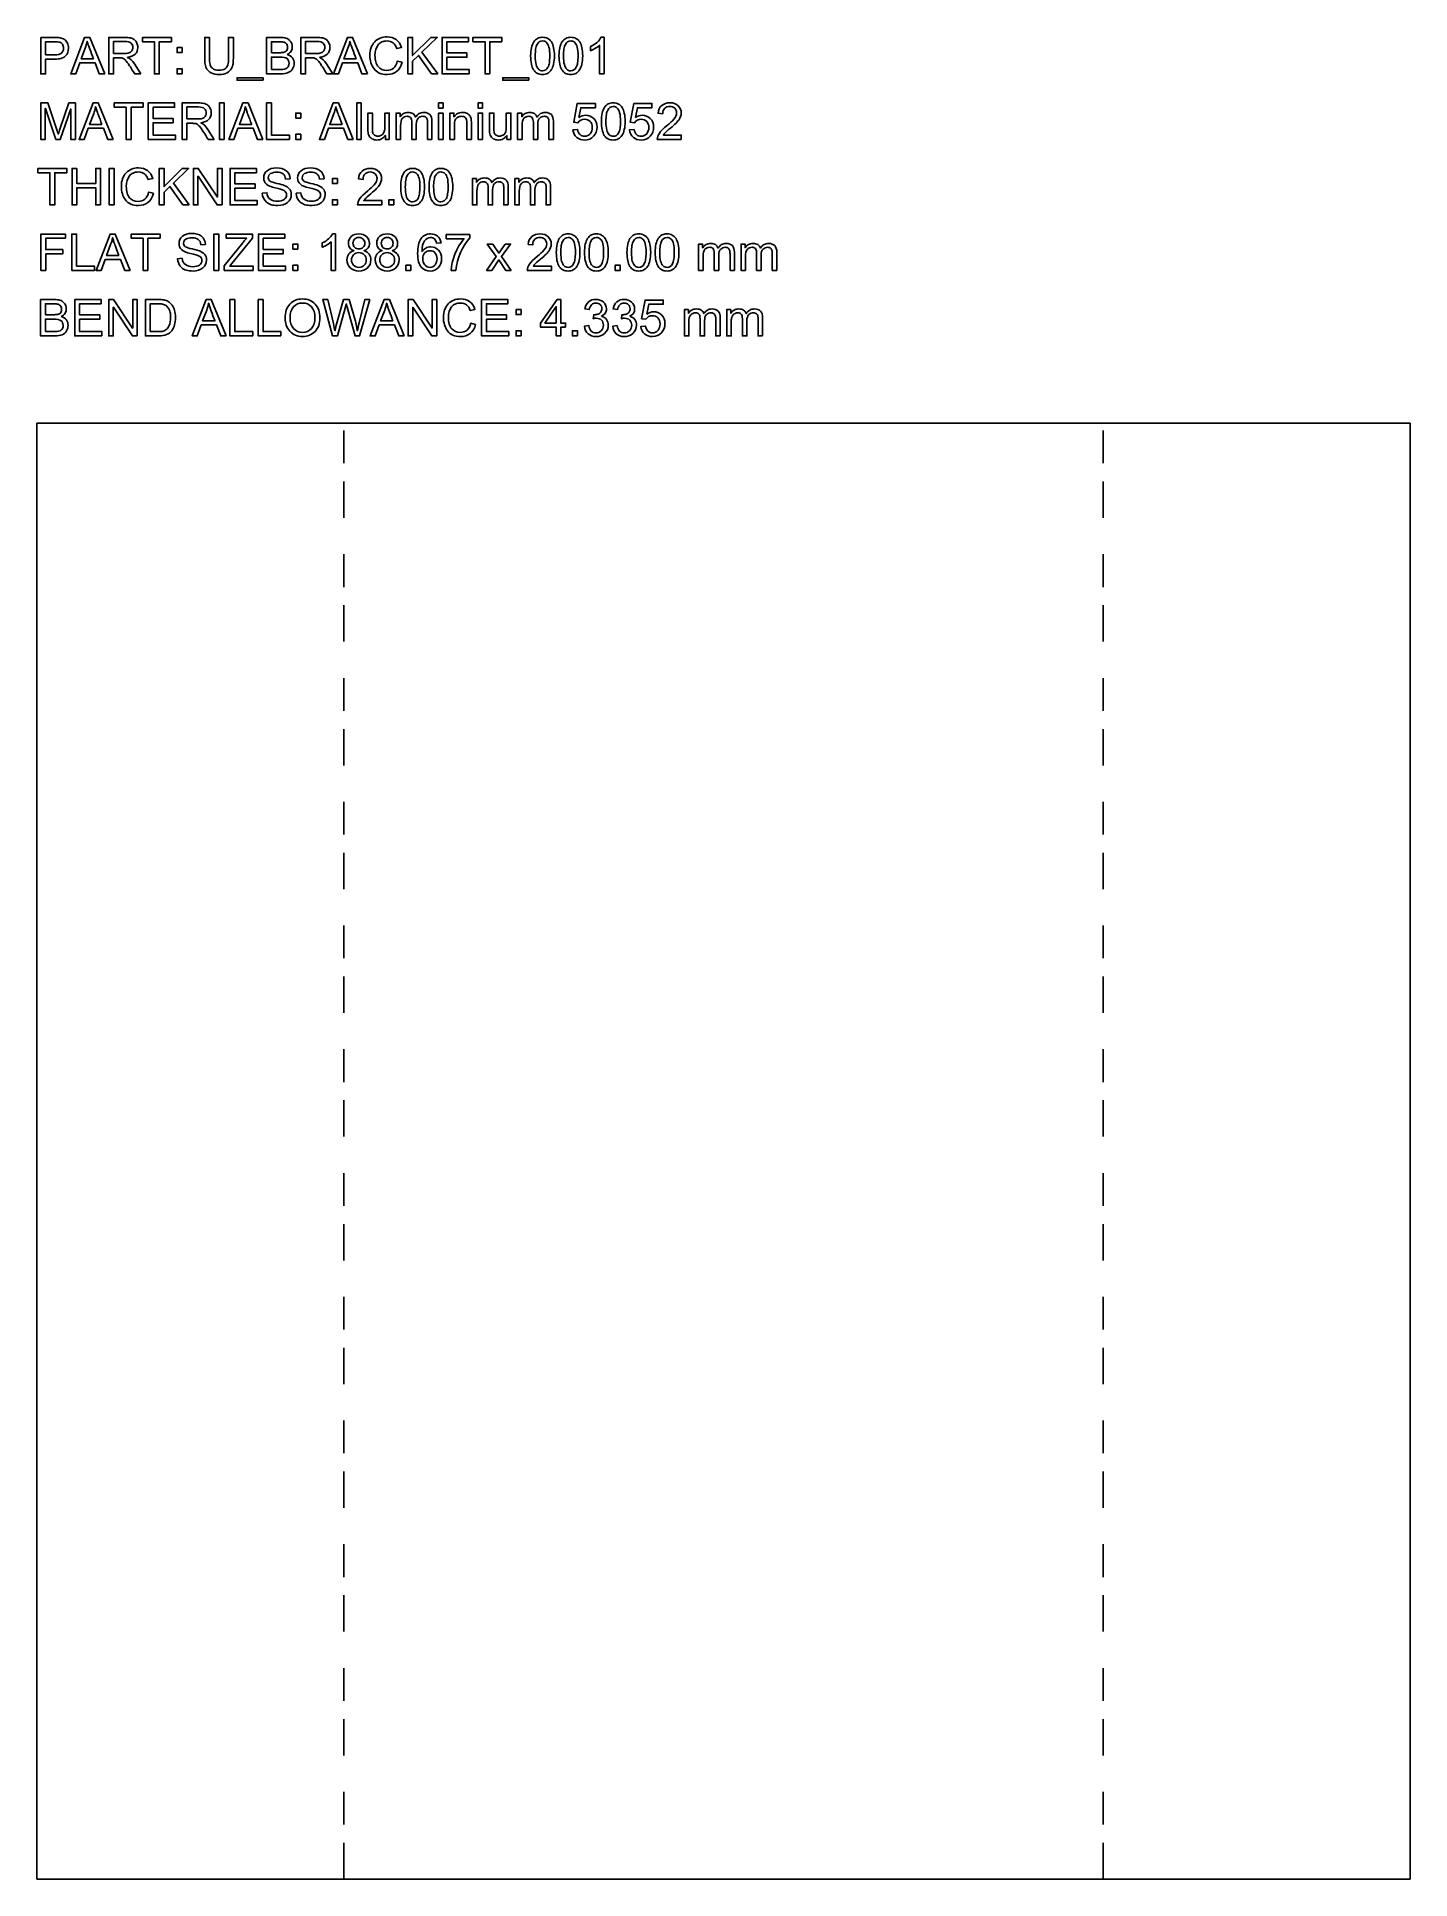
# Model space of a CAD drawing. Header units: millimetres. Extents: x 0 to 189, y 0 to 253.
import ezdxf

# ---------------------------------------------------------------- set-up
doc = ezdxf.new("R2010")
doc.units = ezdxf.units.MM
doc.linetypes.add('DASHED', pattern=[7.5, 5, -2.5])
for name, color, linetype in [('BEND', 5, 'DASHED'), ('CUT', 1, 'CONTINUOUS'), ('TEXT', 7, 'CONTINUOUS')]:
    doc.layers.add(name, color=color, linetype=linetype)

msp = doc.modelspace()

# ---------------------------------------------------------------- linework, layer by layer
at = {"layer": 'BEND'}
for p, q in [((42.17, 187), (42.17, 199)), ((146.5, 187), (146.5, 199)), ((42.17, 170), (42.17, 182)), ((146.5, 170), (146.5, 182)), ((42.17, 153), (42.17, 165)), ((146.5, 153), (146.5, 165)), ((42.17, 136), (42.17, 148)), ((146.5, 136), (146.5, 148)), ((42.17, 119), (42.17, 131)), ((146.5, 119), (146.5, 131)), ((42.17, 102), (42.17, 114)), ((146.5, 102), (146.5, 114)), ((42.17, 85), (42.17, 97)), ((146.5, 85), (146.5, 97)), ((42.17, 68), (42.17, 80)), ((146.5, 68), (146.5, 80)), ((42.17, 51), (42.17, 63)), ((146.5, 51), (146.5, 63)), ((42.17, 34), (42.17, 46)), ((146.5, 34), (146.5, 46)), ((42.17, 17), (42.17, 29)), ((146.5, 17), (146.5, 29)), ((42.17, 0), (42.17, 12)), ((146.5, 0), (146.5, 12))]:
    msp.add_line(p, q, dxfattribs=at)
at = {"layer": 'CUT'}
msp.add_lwpolyline([(0, 0), (188.67, 0), (188.67, 200), (0, 200), (0, 0)], close=True, dxfattribs=at)
at = {"layer": 'TEXT'}
for points in [[(50.18, 249.59), (50.05, 249.19), (49.88, 248.85), (49.67, 248.56), (49.42, 248.33), (49.13, 248.15), (48.82, 248.02), (48.48, 247.94), (48.11, 247.91), (47.82, 247.93), (47.54, 247.96), (47.29, 248.02), (47.05, 248.11), (46.84, 248.22), (46.65, 248.35), (46.48, 248.5), (46.33, 248.68), (46.19, 248.88), (46.08, 249.09), (45.98, 249.3), (45.9, 249.53), (45.84, 249.77), (45.8, 250.01), (45.77, 250.27), (45.76, 250.53), (45.77, 250.83), (45.81, 251.1), (45.86, 251.36), (45.93, 251.6), (46.02, 251.83), (46.14, 252.04), (46.27, 252.23), (46.42, 252.41), (46.59, 252.57), (46.78, 252.7), (46.97, 252.82), (47.18, 252.92), (47.4, 252.99), (47.63, 253.04), (47.87, 253.07), (48.12, 253.09), (48.47, 253.06), (48.8, 252.99), (49.1, 252.88), (49.37, 252.71), (49.61, 252.51), (49.81, 252.26), (49.97, 251.96), (50.1, 251.63), (49.45, 251.47), (49.35, 251.72), (49.24, 251.93), (49.11, 252.11), (48.95, 252.26), (48.77, 252.37), (48.57, 252.45), (48.35, 252.5), (48.11, 252.52), (47.92, 252.51), (47.73, 252.49), (47.56, 252.44), (47.39, 252.38), (47.25, 252.31), (47.11, 252.22), (46.98, 252.11), (46.87, 251.98), (46.69, 251.69), (46.56, 251.35), (46.48, 250.97), (46.45, 250.54), (46.46, 250.29), (46.48, 250.05), (46.51, 249.83), (46.56, 249.63), (46.62, 249.45), (46.7, 249.28), (46.79, 249.12), (46.89, 248.99), (47.13, 248.77), (47.41, 248.61), (47.71, 248.51), (48.06, 248.48), (48.34, 248.5), (48.59, 248.56), (48.81, 248.66), (49.01, 248.8), (49.18, 248.98), (49.32, 249.2), (49.44, 249.45), (49.52, 249.75), (50.18, 249.59)], [(0.54, 253), (2.42, 253), (2.64, 253), (2.84, 252.99), (3.03, 252.98), (3.19, 252.96), (3.35, 252.92), (3.5, 252.88), (3.65, 252.81), (3.79, 252.73), (3.92, 252.62), (4.04, 252.51), (4.13, 252.37), (4.21, 252.22), (4.27, 252.06), (4.32, 251.89), (4.34, 251.73), (4.35, 251.55), (4.32, 251.22), (4.24, 250.93), (4.1, 250.67), (3.91, 250.44), (3.79, 250.35), (3.65, 250.26), (3.5, 250.19), (3.33, 250.13), (3.14, 250.08), (2.94, 250.05), (2.72, 250.03), (2.48, 250.03), (1.2, 250.03), (1.2, 248), (0.54, 248), (0.54, 253)], [(1.2, 250.62), (2.49, 250.62), (2.76, 250.63), (3, 250.68), (3.21, 250.75), (3.37, 250.85), (3.5, 250.98), (3.59, 251.13), (3.65, 251.32), (3.67, 251.53), (3.66, 251.68), (3.63, 251.82), (3.58, 251.94), (3.51, 252.06), (3.43, 252.17), (3.34, 252.25), (3.24, 252.31), (3.14, 252.35), (3.01, 252.37), (2.86, 252.39), (2.68, 252.4), (2.47, 252.41), (1.2, 252.41), (1.2, 250.62)], [(9.32, 248), (8.58, 248), (7.99, 249.52), (5.9, 249.52), (5.35, 248), (4.65, 248), (6.57, 253), (7.29, 253), (9.32, 248)], [(7.79, 250.05), (7.64, 250.43), (7.52, 250.77), (7.4, 251.07), (7.31, 251.32), (7.23, 251.53), (7.17, 251.69), (7.13, 251.81), (7.1, 251.89), (7.06, 252.01), (7.01, 252.15), (6.97, 252.3), (6.92, 252.48), (6.91, 252.48), (6.85, 252.23), (6.79, 251.99), (6.73, 251.76), (6.65, 251.54), (6.09, 250.05), (7.79, 250.05)], [(14.28, 248), (13.45, 248), (13.27, 248.28), (13.11, 248.53), (12.97, 248.76), (12.85, 248.95), (12.74, 249.12), (12.65, 249.26), (12.58, 249.37), (12.52, 249.45), (12.43, 249.58), (12.34, 249.7), (12.24, 249.81), (12.14, 249.91), (12.05, 250), (11.95, 250.07), (11.86, 250.12), (11.77, 250.16), (11.67, 250.18), (11.56, 250.19), (11.44, 250.2), (11.3, 250.21), (10.54, 250.21), (10.54, 248), (9.88, 248), (9.88, 253), (12.09, 253), (12.31, 253), (12.51, 252.99), (12.69, 252.97), (12.85, 252.94), (13, 252.91), (13.14, 252.85), (13.27, 252.78), (13.39, 252.7), (13.5, 252.6), (13.6, 252.49), (13.68, 252.36), (13.75, 252.23), (13.8, 252.09), (13.84, 251.94), (13.86, 251.79), (13.87, 251.63), (13.85, 251.36), (13.78, 251.12), (13.67, 250.91), (13.51, 250.72), (13.31, 250.57), (13.07, 250.44), (12.79, 250.35), (12.47, 250.29), (12.47, 250.27), (12.72, 250.13), (12.96, 249.93), (13.19, 249.68), (13.41, 249.36), (14.28, 248)], [(10.54, 250.8), (11.96, 250.8), (12.16, 250.8), (12.34, 250.82), (12.5, 250.84), (12.64, 250.87), (12.76, 250.92), (12.86, 250.98), (12.96, 251.06), (13.04, 251.16), (13.1, 251.27), (13.15, 251.38), (13.18, 251.5), (13.19, 251.63), (13.17, 251.8), (13.13, 251.95), (13.05, 252.09), (12.94, 252.21), (12.8, 252.32), (12.61, 252.39), (12.38, 252.44), (12.12, 252.45), (10.54, 252.45), (10.54, 250.8)], [(18.48, 252.41), (16.82, 252.41), (16.82, 248), (16.16, 248), (16.16, 252.41), (14.52, 252.41), (14.52, 253), (18.48, 253), (18.48, 252.41)], [(19.96, 250.92), (19.26, 250.92), (19.26, 251.62), (19.96, 251.62), (19.96, 250.92)], [(27, 250.11), (26.99, 249.92), (26.98, 249.74), (26.97, 249.56), (26.95, 249.39), (26.92, 249.23), (26.88, 249.06), (26.81, 248.89), (26.73, 248.72), (26.62, 248.56), (26.49, 248.4), (26.33, 248.27), (26.13, 248.14), (25.91, 248.04), (25.65, 247.97), (25.36, 247.93), (25.04, 247.91), (24.72, 247.93), (24.43, 247.97), (24.18, 248.03), (23.96, 248.12), (23.77, 248.23), (23.61, 248.35), (23.47, 248.49), (23.36, 248.65), (23.27, 248.81), (23.2, 248.98), (23.15, 249.15), (23.12, 249.32), (23.09, 249.5), (23.08, 249.7), (23.07, 249.9), (23.06, 250.11), (23.06, 253), (23.72, 253), (23.72, 250.12), (23.73, 249.9), (23.74, 249.7), (23.76, 249.51), (23.79, 249.34), (23.83, 249.18), (23.91, 249.03), (24.01, 248.89), (24.13, 248.76), (24.29, 248.65), (24.48, 248.57), (24.71, 248.53), (24.98, 248.51), (25.26, 248.52), (25.49, 248.56), (25.69, 248.62), (25.86, 248.71), (25.99, 248.82), (26.1, 248.95), (26.18, 249.09), (26.24, 249.25), (26.28, 249.43), (26.31, 249.63), (26.32, 249.86), (26.33, 250.12), (26.33, 253), (27, 253), (27, 250.11)], [(34.41, 250.66), (34.63, 250.58), (34.82, 250.47), (34.98, 250.34), (35.11, 250.19), (35.21, 250.03), (35.29, 249.85), (35.33, 249.66), (35.34, 249.45), (35.33, 249.25), (35.29, 249.05), (35.23, 248.86), (35.13, 248.68), (35.02, 248.52), (34.88, 248.38), (34.72, 248.26), (34.53, 248.17), (34.32, 248.09), (34.07, 248.04), (33.79, 248.01), (33.48, 248), (31.57, 248), (31.57, 253), (33.44, 253), (33.66, 252.99), (33.86, 252.98), (34.05, 252.94), (34.22, 252.9), (34.37, 252.85), (34.51, 252.78), (34.62, 252.7), (34.73, 252.6), (34.89, 252.4), (35.01, 252.19), (35.08, 251.96), (35.1, 251.72), (35.09, 251.56), (35.06, 251.41), (35, 251.26), (34.93, 251.12), (34.83, 250.99), (34.71, 250.87), (34.57, 250.76), (34.41, 250.66)], [(32.23, 250.91), (33.31, 250.91), (33.47, 250.91), (33.62, 250.92), (33.75, 250.93), (33.87, 250.94), (33.98, 250.97), (34.09, 251.01), (34.18, 251.07), (34.27, 251.14), (34.35, 251.23), (34.4, 251.35), (34.44, 251.48), (34.45, 251.64), (34.44, 251.8), (34.4, 251.95), (34.35, 252.07), (34.27, 252.16), (34.18, 252.24), (34.08, 252.3), (33.97, 252.34), (33.85, 252.37), (33.72, 252.39), (33.57, 252.4), (33.41, 252.4), (33.23, 252.41), (32.23, 252.41), (32.23, 250.91)], [(40.67, 248), (39.84, 248), (39.66, 248.28), (39.5, 248.53), (39.36, 248.76), (39.23, 248.95), (39.13, 249.12), (39.04, 249.26), (38.97, 249.37), (38.91, 249.45), (38.82, 249.58), (38.73, 249.7), (38.63, 249.81), (38.53, 249.91), (38.43, 250), (38.34, 250.07), (38.25, 250.12), (38.16, 250.16), (38.06, 250.18), (37.95, 250.19), (37.83, 250.2), (37.69, 250.21), (36.93, 250.21), (36.93, 248), (36.27, 248), (36.27, 253), (38.48, 253), (38.7, 253), (38.9, 252.99), (39.08, 252.97), (39.24, 252.94), (39.39, 252.91), (39.53, 252.85), (39.66, 252.78), (39.78, 252.7), (39.89, 252.6), (39.98, 252.49), (40.07, 252.36), (40.13, 252.23), (40.19, 252.09), (40.23, 251.94), (40.25, 251.79), (40.26, 251.63), (40.24, 251.36), (40.17, 251.12), (40.06, 250.91), (39.9, 250.72), (39.7, 250.57), (39.46, 250.44), (39.18, 250.35), (38.86, 250.29), (38.86, 250.27), (39.1, 250.13), (39.34, 249.93), (39.57, 249.68), (39.8, 249.36), (40.67, 248)], [(36.93, 250.8), (38.35, 250.8), (38.55, 250.8), (38.73, 250.82), (38.89, 250.84), (39.03, 250.87), (39.15, 250.92), (39.25, 250.98), (39.35, 251.06), (39.43, 251.16), (39.49, 251.27), (39.54, 251.38), (39.57, 251.5), (39.58, 251.63), (39.56, 251.8), (39.51, 251.95), (39.44, 252.09), (39.33, 252.21), (39.18, 252.32), (39, 252.39), (38.77, 252.44), (38.51, 252.45), (36.93, 252.45), (36.93, 250.8)], [(45.42, 248), (44.67, 248), (44.08, 249.52), (42, 249.52), (41.44, 248), (40.74, 248), (42.66, 253), (43.38, 253), (45.42, 248)], [(43.88, 250.05), (43.74, 250.43), (43.61, 250.77), (43.5, 251.07), (43.4, 251.32), (43.32, 251.53), (43.26, 251.69), (43.22, 251.81), (43.19, 251.89), (43.15, 252.01), (43.11, 252.15), (43.06, 252.3), (43.02, 252.48), (43, 252.48), (42.95, 252.23), (42.89, 251.99), (42.82, 251.76), (42.74, 251.54), (42.18, 250.05), (43.88, 250.05)], [(55.1, 248), (54.23, 248), (52.45, 250.53), (51.63, 249.73), (51.63, 248), (50.97, 248), (50.97, 253), (51.63, 253), (51.63, 250.52), (54.11, 253), (55.01, 253), (52.91, 250.97), (55.1, 248)], [(59.4, 248), (55.67, 248), (55.67, 253), (59.28, 253), (59.28, 252.41), (56.33, 252.41), (56.33, 250.88), (59.09, 250.88), (59.09, 250.29), (56.33, 250.29), (56.33, 248.59), (59.4, 248.59), (59.4, 248)], [(63.88, 252.41), (62.23, 252.41), (62.23, 248), (61.57, 248), (61.57, 252.41), (59.92, 252.41), (59.92, 253), (63.88, 253), (63.88, 252.41)], [(69.47, 253.02), (69.67, 253.01), (69.85, 252.98), (70.03, 252.93), (70.18, 252.86), (70.33, 252.77), (70.46, 252.66), (70.59, 252.53), (70.69, 252.38), (70.79, 252.21), (70.87, 252.02), (70.94, 251.81), (71, 251.59), (71.04, 251.34), (71.08, 251.07), (71.1, 250.78), (71.1, 250.47), (71.1, 250.15), (71.08, 249.86), (71.04, 249.59), (71, 249.34), (70.94, 249.11), (70.86, 248.9), (70.78, 248.71), (70.68, 248.54), (70.57, 248.4), (70.45, 248.27), (70.31, 248.16), (70.17, 248.07), (70.01, 248), (69.84, 247.95), (69.66, 247.92), (69.47, 247.91), (69.27, 247.92), (69.09, 247.95), (68.92, 248), (68.76, 248.07), (68.61, 248.16), (68.48, 248.27), (68.36, 248.4), (68.25, 248.55), (68.16, 248.72), (68.07, 248.91), (68, 249.12), (67.95, 249.35), (67.9, 249.6), (67.87, 249.87), (67.85, 250.16), (67.84, 250.47), (67.85, 250.78), (67.87, 251.07), (67.9, 251.34), (67.95, 251.59), (68.01, 251.82), (68.08, 252.03), (68.17, 252.22), (68.27, 252.39), (68.38, 252.54), (68.5, 252.67), (68.63, 252.78), (68.78, 252.87), (68.93, 252.93), (69.1, 252.98), (69.28, 253.01), (69.47, 253.02)], [(69.47, 248.42), (69.7, 248.45), (69.91, 248.54), (70.08, 248.69), (70.22, 248.9), (70.28, 249.03), (70.33, 249.18), (70.37, 249.34), (70.41, 249.53), (70.44, 249.74), (70.45, 249.96), (70.47, 250.2), (70.47, 250.47), (70.46, 250.82), (70.44, 251.14), (70.41, 251.42), (70.36, 251.66), (70.3, 251.86), (70.22, 252.04), (70.13, 252.19), (70.03, 252.31), (69.91, 252.4), (69.77, 252.47), (69.63, 252.51), (69.46, 252.52), (69.23, 252.49), (69.03, 252.4), (68.86, 252.24), (68.72, 252.03), (68.66, 251.9), (68.61, 251.75), (68.57, 251.58), (68.53, 251.4), (68.51, 251.19), (68.49, 250.97), (68.48, 250.73), (68.47, 250.47), (68.48, 250.11), (68.5, 249.8), (68.54, 249.52), (68.58, 249.28), (68.65, 249.08), (68.72, 248.9), (68.81, 248.75), (68.92, 248.63), (69.04, 248.54), (69.17, 248.47), (69.31, 248.43), (69.47, 248.42)], [(73.36, 253.02), (73.55, 253.01), (73.74, 252.98), (73.91, 252.93), (74.07, 252.86), (74.22, 252.77), (74.35, 252.66), (74.47, 252.53), (74.58, 252.38), (74.67, 252.21), (74.76, 252.02), (74.83, 251.81), (74.88, 251.59), (74.93, 251.34), (74.96, 251.07), (74.98, 250.78), (74.99, 250.47), (74.98, 250.15), (74.96, 249.86), (74.93, 249.59), (74.88, 249.34), (74.82, 249.11), (74.75, 248.9), (74.66, 248.71), (74.57, 248.54), (74.45, 248.4), (74.33, 248.27), (74.2, 248.16), (74.05, 248.07), (73.9, 248), (73.73, 247.95), (73.55, 247.92), (73.36, 247.91), (73.16, 247.92), (72.97, 247.95), (72.8, 248), (72.64, 248.07), (72.5, 248.16), (72.36, 248.27), (72.24, 248.4), (72.14, 248.55), (72.04, 248.72), (71.96, 248.91), (71.89, 249.12), (71.83, 249.35), (71.79, 249.6), (71.75, 249.87), (71.74, 250.16), (71.73, 250.47), (71.74, 250.78), (71.76, 251.07), (71.79, 251.34), (71.83, 251.59), (71.89, 251.82), (71.97, 252.03), (72.05, 252.22), (72.15, 252.39), (72.26, 252.54), (72.38, 252.67), (72.52, 252.78), (72.66, 252.87), (72.82, 252.93), (72.99, 252.98), (73.17, 253.01), (73.36, 253.02)], [(73.36, 248.42), (73.59, 248.45), (73.79, 248.54), (73.96, 248.69), (74.1, 248.9), (74.16, 249.03), (74.21, 249.18), (74.26, 249.34), (74.29, 249.53), (74.32, 249.74), (74.34, 249.96), (74.35, 250.2), (74.36, 250.47), (74.35, 250.82), (74.33, 251.14), (74.29, 251.42), (74.24, 251.66), (74.18, 251.86), (74.11, 252.04), (74.01, 252.19), (73.91, 252.31), (73.79, 252.4), (73.66, 252.47), (73.51, 252.51), (73.35, 252.52), (73.12, 252.49), (72.92, 252.4), (72.75, 252.24), (72.61, 252.03), (72.55, 251.9), (72.5, 251.75), (72.45, 251.58), (72.42, 251.4), (72.39, 251.19), (72.37, 250.97), (72.36, 250.73), (72.36, 250.47), (72.36, 250.11), (72.38, 249.8), (72.42, 249.52), (72.47, 249.28), (72.53, 249.08), (72.61, 248.9), (72.7, 248.75), (72.8, 248.63), (72.92, 248.54), (73.05, 248.47), (73.2, 248.43), (73.36, 248.42)], [(77.92, 248), (77.31, 248), (77.31, 251.91), (77.06, 251.7), (76.77, 251.51), (76.44, 251.33), (76.07, 251.17), (76.07, 251.77), (76.33, 251.9), (76.56, 252.03), (76.77, 252.18), (76.97, 252.33), (77.14, 252.5), (77.29, 252.66), (77.41, 252.84), (77.52, 253.02), (77.92, 253.02), (77.92, 248)], [(19.96, 248), (19.26, 248), (19.26, 248.7), (19.96, 248.7), (19.96, 248)], [(32.23, 248.59), (33.47, 248.59), (33.78, 248.61), (34.04, 248.65), (34.24, 248.72), (34.4, 248.82), (34.51, 248.95), (34.59, 249.09), (34.64, 249.26), (34.66, 249.45), (34.64, 249.64), (34.59, 249.81), (34.5, 249.96), (34.38, 250.09), (34.22, 250.18), (34, 250.26), (33.72, 250.3), (33.39, 250.31), (32.23, 250.31), (32.23, 248.59)], [(31.09, 247.13), (27.51, 247.13), (27.51, 247.47), (31.09, 247.47), (31.09, 247.13)], [(67.57, 247.13), (64, 247.13), (64, 247.47), (67.57, 247.47), (67.57, 247.13)], [(5.29, 239), (4.66, 239), (4.66, 243.18), (4.65, 243.18), (3.21, 239), (2.61, 239), (1.18, 243.25), (1.16, 243.25), (1.16, 239), (0.53, 239), (0.53, 244), (1.52, 244), (2.7, 240.46), (2.79, 240.19), (2.86, 239.98), (2.91, 239.82), (2.93, 239.72), (2.95, 239.72), (3, 239.88), (3.06, 240.06), (3.13, 240.28), (3.21, 240.52), (4.41, 244), (5.29, 244), (5.29, 239)], [(10.48, 239), (9.74, 239), (9.15, 240.52), (7.06, 240.52), (6.51, 239), (5.81, 239), (7.73, 244), (8.44, 244), (10.48, 239)], [(8.95, 241.05), (8.8, 241.43), (8.68, 241.77), (8.56, 242.07), (8.47, 242.32), (8.39, 242.53), (8.33, 242.69), (8.29, 242.81), (8.26, 242.89), (8.22, 243.01), (8.17, 243.15), (8.13, 243.3), (8.08, 243.48), (8.07, 243.48), (8.01, 243.23), (7.95, 242.99), (7.89, 242.76), (7.81, 242.54), (7.25, 241.05), (8.95, 241.05)], [(14.59, 243.41), (12.94, 243.41), (12.94, 239), (12.27, 239), (12.27, 243.41), (10.63, 243.41), (10.63, 244), (14.59, 244), (14.59, 243.41)], [(19.03, 239), (15.3, 239), (15.3, 244), (18.92, 244), (18.92, 243.41), (15.96, 243.41), (15.96, 241.88), (18.72, 241.88), (18.72, 241.29), (15.96, 241.29), (15.96, 239.59), (19.03, 239.59), (19.03, 239)], [(24.37, 239), (23.54, 239), (23.36, 239.28), (23.2, 239.53), (23.06, 239.76), (22.93, 239.95), (22.82, 240.12), (22.73, 240.26), (22.66, 240.37), (22.61, 240.45), (22.52, 240.58), (22.42, 240.7), (22.33, 240.81), (22.23, 240.91), (22.13, 241), (22.04, 241.07), (21.94, 241.12), (21.85, 241.16), (21.76, 241.18), (21.65, 241.19), (21.53, 241.2), (21.39, 241.21), (20.62, 241.21), (20.62, 239), (19.96, 239), (19.96, 244), (22.18, 244), (22.39, 244), (22.59, 243.99), (22.77, 243.97), (22.94, 243.94), (23.09, 243.91), (23.22, 243.85), (23.35, 243.78), (23.48, 243.7), (23.58, 243.6), (23.68, 243.49), (23.76, 243.36), (23.83, 243.23), (23.89, 243.09), (23.93, 242.94), (23.95, 242.79), (23.96, 242.63), (23.93, 242.36), (23.87, 242.12), (23.75, 241.91), (23.6, 241.72), (23.4, 241.57), (23.16, 241.44), (22.88, 241.35), (22.55, 241.29), (22.55, 241.27), (22.8, 241.13), (23.04, 240.93), (23.27, 240.68), (23.5, 240.36), (24.37, 239)], [(20.62, 241.8), (22.04, 241.8), (22.25, 241.8), (22.43, 241.82), (22.59, 241.84), (22.72, 241.87), (22.84, 241.92), (22.95, 241.98), (23.04, 242.06), (23.12, 242.16), (23.19, 242.27), (23.24, 242.38), (23.26, 242.5), (23.27, 242.63), (23.26, 242.8), (23.21, 242.95), (23.13, 243.09), (23.03, 243.21), (22.88, 243.32), (22.7, 243.39), (22.47, 243.44), (22.2, 243.45), (20.62, 243.45), (20.62, 241.8)], [(25.75, 239), (25.09, 239), (25.09, 244), (25.75, 244), (25.75, 239)], [(31.05, 239), (30.31, 239), (29.72, 240.52), (27.63, 240.52), (27.08, 239), (26.38, 239), (28.3, 244), (29.01, 244), (31.05, 239)], [(29.52, 241.05), (29.37, 241.43), (29.25, 241.77), (29.13, 242.07), (29.04, 242.32), (28.96, 242.53), (28.9, 242.69), (28.85, 242.81), (28.83, 242.89), (28.79, 243.01), (28.74, 243.15), (28.7, 243.3), (28.65, 243.48), (28.64, 243.48), (28.58, 243.23), (28.52, 242.99), (28.46, 242.76), (28.38, 242.54), (27.82, 241.05), (29.52, 241.05)], [(34.7, 239), (31.57, 239), (31.57, 244), (32.23, 244), (32.23, 239.59), (34.7, 239.59), (34.7, 239)], [(43.48, 239), (42.73, 239), (42.15, 240.52), (40.06, 240.52), (39.51, 239), (38.81, 239), (40.73, 244), (41.44, 244), (43.48, 239)], [(41.94, 241.05), (41.8, 241.43), (41.67, 241.77), (41.56, 242.07), (41.46, 242.32), (41.39, 242.53), (41.32, 242.69), (41.28, 242.81), (41.25, 242.89), (41.21, 243.01), (41.17, 243.15), (41.12, 243.3), (41.08, 243.48), (41.06, 243.48), (41.01, 243.23), (40.95, 242.99), (40.88, 242.76), (40.8, 242.54), (40.25, 241.05), (41.94, 241.05)], [(44.55, 239), (43.94, 239), (43.94, 244), (44.55, 244), (44.55, 239)], [(55.81, 243.3), (55.19, 243.3), (55.19, 244), (55.81, 244), (55.81, 243.3)], [(61.24, 243.3), (60.63, 243.3), (60.63, 244), (61.24, 244), (61.24, 243.3)], [(74.46, 242), (74.7, 242.14), (74.93, 242.24), (75.17, 242.3), (75.41, 242.32), (75.71, 242.29), (76, 242.21), (76.26, 242.07), (76.5, 241.88), (76.7, 241.64), (76.85, 241.36), (76.94, 241.05), (76.96, 240.7), (76.94, 240.34), (76.85, 240.01), (76.7, 239.71), (76.49, 239.43), (76.24, 239.21), (75.95, 239.04), (75.62, 238.95), (75.26, 238.91), (74.96, 238.94), (74.68, 239), (74.42, 239.11), (74.18, 239.27), (73.97, 239.47), (73.82, 239.71), (73.71, 239.99), (73.65, 240.31), (74.29, 240.36), (74.34, 240.14), (74.42, 239.95), (74.51, 239.78), (74.63, 239.65), (74.76, 239.55), (74.91, 239.48), (75.08, 239.43), (75.26, 239.42), (75.48, 239.44), (75.68, 239.51), (75.86, 239.62), (76.02, 239.77), (76.14, 239.96), (76.23, 240.17), (76.29, 240.39), (76.31, 240.64), (76.29, 240.89), (76.23, 241.11), (76.14, 241.3), (76.01, 241.47), (75.85, 241.6), (75.67, 241.7), (75.47, 241.75), (75.25, 241.77), (74.97, 241.74), (74.72, 241.65), (74.51, 241.5), (74.34, 241.29), (73.76, 241.36), (74.25, 243.93), (76.73, 243.93), (76.73, 243.34), (74.73, 243.34), (74.46, 242)], [(79.18, 244.02), (79.38, 244.01), (79.57, 243.98), (79.74, 243.93), (79.9, 243.86), (80.04, 243.77), (80.18, 243.66), (80.3, 243.53), (80.41, 243.38), (80.5, 243.21), (80.59, 243.02), (80.66, 242.81), (80.71, 242.59), (80.76, 242.34), (80.79, 242.07), (80.81, 241.78), (80.82, 241.47), (80.81, 241.15), (80.79, 240.86), (80.76, 240.59), (80.71, 240.34), (80.65, 240.11), (80.58, 239.9), (80.49, 239.71), (80.39, 239.54), (80.28, 239.4), (80.16, 239.27), (80.03, 239.16), (79.88, 239.07), (79.72, 239), (79.56, 238.95), (79.38, 238.92), (79.18, 238.91), (78.99, 238.92), (78.8, 238.95), (78.63, 239), (78.47, 239.07), (78.33, 239.16), (78.19, 239.27), (78.07, 239.4), (77.96, 239.55), (77.87, 239.72), (77.79, 239.91), (77.72, 240.12), (77.66, 240.35), (77.62, 240.6), (77.58, 240.87), (77.56, 241.16), (77.56, 241.47), (77.56, 241.78), (77.58, 242.07), (77.62, 242.34), (77.66, 242.59), (77.72, 242.82), (77.79, 243.03), (77.88, 243.22), (77.98, 243.39), (78.09, 243.54), (78.21, 243.67), (78.35, 243.78), (78.49, 243.87), (78.65, 243.93), (78.82, 243.98), (78.99, 244.01), (79.18, 244.02)], [(79.18, 239.42), (79.42, 239.45), (79.62, 239.54), (79.79, 239.69), (79.93, 239.9), (79.99, 240.03), (80.04, 240.18), (80.09, 240.34), (80.12, 240.53), (80.15, 240.74), (80.17, 240.96), (80.18, 241.2), (80.18, 241.47), (80.18, 241.82), (80.16, 242.14), (80.12, 242.42), (80.07, 242.66), (80.01, 242.86), (79.93, 243.04), (79.84, 243.19), (79.74, 243.31), (79.62, 243.4), (79.49, 243.47), (79.34, 243.51), (79.18, 243.52), (78.95, 243.49), (78.74, 243.4), (78.57, 243.24), (78.43, 243.03), (78.38, 242.9), (78.33, 242.75), (78.28, 242.58), (78.25, 242.4), (78.22, 242.19), (78.2, 241.97), (78.19, 241.73), (78.19, 241.47), (78.19, 241.11), (78.21, 240.8), (78.25, 240.52), (78.3, 240.28), (78.36, 240.08), (78.44, 239.9), (78.53, 239.75), (78.63, 239.63), (78.75, 239.54), (78.88, 239.47), (79.03, 239.43), (79.18, 239.42)], [(82.23, 242), (82.46, 242.14), (82.7, 242.24), (82.94, 242.3), (83.18, 242.32), (83.48, 242.29), (83.77, 242.21), (84.03, 242.07), (84.27, 241.88), (84.47, 241.64), (84.62, 241.36), (84.7, 241.05), (84.73, 240.7), (84.7, 240.34), (84.62, 240.01), (84.47, 239.71), (84.26, 239.43), (84.01, 239.21), (83.72, 239.04), (83.39, 238.95), (83.03, 238.91), (82.73, 238.94), (82.45, 239), (82.19, 239.11), (81.95, 239.27), (81.74, 239.47), (81.59, 239.71), (81.48, 239.99), (81.42, 240.31), (82.06, 240.36), (82.11, 240.14), (82.19, 239.95), (82.28, 239.78), (82.4, 239.65), (82.53, 239.55), (82.68, 239.48), (82.85, 239.43), (83.03, 239.42), (83.25, 239.44), (83.45, 239.51), (83.63, 239.62), (83.79, 239.77), (83.91, 239.96), (84, 240.17), (84.06, 240.39), (84.08, 240.64), (84.06, 240.89), (84, 241.11), (83.91, 241.3), (83.78, 241.47), (83.62, 241.6), (83.44, 241.7), (83.24, 241.75), (83.02, 241.77), (82.74, 241.74), (82.49, 241.65), (82.28, 241.5), (82.11, 241.29), (81.53, 241.36), (82.02, 243.93), (84.5, 243.93), (84.5, 243.34), (82.5, 243.34), (82.23, 242)], [(88.54, 239), (85.23, 239), (85.25, 239.21), (85.3, 239.43), (85.39, 239.64), (85.52, 239.86), (85.7, 240.09), (85.95, 240.34), (86.25, 240.63), (86.63, 240.94), (86.87, 241.14), (87.09, 241.35), (87.31, 241.56), (87.51, 241.77), (87.68, 241.99), (87.8, 242.21), (87.87, 242.43), (87.9, 242.65), (87.88, 242.83), (87.83, 242.99), (87.75, 243.14), (87.63, 243.27), (87.49, 243.38), (87.33, 243.46), (87.15, 243.5), (86.95, 243.52), (86.76, 243.5), (86.57, 243.46), (86.41, 243.38), (86.26, 243.27), (86.14, 243.12), (86.05, 242.95), (86, 242.74), (85.98, 242.51), (85.35, 242.58), (85.4, 242.91), (85.5, 243.2), (85.65, 243.45), (85.85, 243.65), (86.08, 243.81), (86.35, 243.93), (86.64, 244), (86.97, 244.02), (87.32, 244), (87.62, 243.92), (87.89, 243.79), (88.12, 243.62), (88.3, 243.4), (88.42, 243.17), (88.5, 242.91), (88.53, 242.63), (88.5, 242.39), (88.44, 242.15), (88.33, 241.9), (88.18, 241.66), (88.08, 241.53), (87.96, 241.39), (87.82, 241.24), (87.66, 241.08), (87.48, 240.91), (87.27, 240.73), (87.05, 240.54), (86.8, 240.34), (86.55, 240.13), (86.35, 239.94), (86.19, 239.76), (86.08, 239.59), (88.54, 239.59), (88.54, 239)], [(36.26, 241.92), (35.56, 241.92), (35.56, 242.62), (36.26, 242.62), (36.26, 241.92)], [(48.42, 239), (47.88, 239), (47.88, 239.53), (47.86, 239.53), (47.75, 239.39), (47.63, 239.26), (47.5, 239.16), (47.37, 239.07), (47.22, 239), (47.06, 238.95), (46.9, 238.92), (46.72, 238.91), (46.54, 238.93), (46.36, 238.96), (46.19, 239.01), (46.02, 239.09), (45.87, 239.19), (45.75, 239.3), (45.66, 239.43), (45.59, 239.57), (45.54, 239.74), (45.51, 239.93), (45.49, 240.14), (45.48, 240.37), (45.48, 242.62), (46.1, 242.62), (46.1, 240.61), (46.1, 240.39), (46.11, 240.2), (46.12, 240.05), (46.14, 239.92), (46.18, 239.82), (46.23, 239.73), (46.3, 239.65), (46.38, 239.58), (46.49, 239.52), (46.6, 239.48), (46.72, 239.46), (46.85, 239.45), (47.02, 239.46), (47.19, 239.51), (47.35, 239.58), (47.5, 239.69), (47.64, 239.84), (47.73, 240.06), (47.79, 240.34), (47.81, 240.68), (47.81, 242.62), (48.42, 242.62), (48.42, 239)], [(54.28, 239), (53.67, 239), (53.67, 241.29), (53.66, 241.41), (53.66, 241.52), (53.65, 241.62), (53.63, 241.72), (53.61, 241.8), (53.57, 241.89), (53.52, 241.96), (53.46, 242.03), (53.38, 242.09), (53.28, 242.14), (53.16, 242.16), (53.02, 242.17), (52.84, 242.16), (52.68, 242.11), (52.53, 242.03), (52.39, 241.92), (52.28, 241.77), (52.19, 241.59), (52.14, 241.36), (52.13, 241.1), (52.13, 239), (51.51, 239), (51.51, 241.35), (51.5, 241.57), (51.47, 241.75), (51.42, 241.89), (51.35, 242), (51.26, 242.07), (51.15, 242.13), (51.02, 242.16), (50.88, 242.17), (50.69, 242.15), (50.52, 242.1), (50.37, 242.02), (50.23, 241.9), (50.12, 241.73), (50.04, 241.51), (49.99, 241.22), (49.98, 240.88), (49.98, 239), (49.36, 239), (49.36, 242.62), (49.91, 242.62), (49.91, 242.11), (49.93, 242.11), (50.03, 242.25), (50.13, 242.37), (50.25, 242.47), (50.38, 242.55), (50.52, 242.62), (50.67, 242.66), (50.84, 242.69), (51.01, 242.7), (51.2, 242.69), (51.37, 242.66), (51.53, 242.61), (51.67, 242.54), (51.79, 242.45), (51.89, 242.34), (51.97, 242.21), (52.04, 242.07), (52.15, 242.21), (52.26, 242.34), (52.39, 242.45), (52.52, 242.54), (52.66, 242.61), (52.82, 242.66), (52.98, 242.69), (53.15, 242.7), (53.42, 242.68), (53.65, 242.62), (53.84, 242.53), (54, 242.4), (54.12, 242.23), (54.21, 242.02), (54.26, 241.77), (54.28, 241.49), (54.28, 239)], [(55.81, 239), (55.19, 239), (55.19, 242.62), (55.81, 242.62), (55.81, 239)], [(59.7, 239), (59.09, 239), (59.09, 241.2), (59.07, 241.46), (59.04, 241.67), (58.97, 241.84), (58.89, 241.96), (58.78, 242.05), (58.65, 242.12), (58.5, 242.16), (58.33, 242.17), (58.2, 242.16), (58.07, 242.14), (57.94, 242.1), (57.82, 242.04), (57.7, 241.97), (57.61, 241.88), (57.53, 241.78), (57.47, 241.66), (57.42, 241.53), (57.39, 241.37), (57.37, 241.19), (57.37, 240.98), (57.37, 239), (56.75, 239), (56.75, 242.62), (57.31, 242.62), (57.31, 242.11), (57.32, 242.11), (57.42, 242.25), (57.54, 242.37), (57.66, 242.47), (57.8, 242.55), (57.95, 242.62), (58.11, 242.66), (58.28, 242.69), (58.46, 242.7), (58.6, 242.69), (58.74, 242.67), (58.88, 242.64), (59.02, 242.6), (59.16, 242.54), (59.27, 242.47), (59.38, 242.39), (59.46, 242.29), (59.53, 242.19), (59.59, 242.08), (59.63, 241.97), (59.66, 241.85), (59.68, 241.73), (59.69, 241.58), (59.7, 241.41), (59.7, 241.23), (59.7, 239)], [(61.24, 239), (60.63, 239), (60.63, 242.62), (61.24, 242.62), (61.24, 239)], [(65.12, 239), (64.57, 239), (64.57, 239.53), (64.55, 239.53), (64.44, 239.39), (64.32, 239.26), (64.2, 239.16), (64.06, 239.07), (63.91, 239), (63.75, 238.95), (63.59, 238.92), (63.41, 238.91), (63.23, 238.93), (63.05, 238.96), (62.88, 239.01), (62.71, 239.09), (62.57, 239.19), (62.44, 239.3), (62.35, 239.43), (62.28, 239.57), (62.24, 239.74), (62.2, 239.93), (62.18, 240.14), (62.18, 240.37), (62.18, 242.62), (62.79, 242.62), (62.79, 240.61), (62.79, 240.39), (62.8, 240.2), (62.82, 240.05), (62.84, 239.92), (62.87, 239.82), (62.92, 239.73), (62.99, 239.65), (63.08, 239.58), (63.18, 239.52), (63.29, 239.48), (63.41, 239.46), (63.54, 239.45), (63.71, 239.46), (63.88, 239.51), (64.04, 239.58), (64.2, 239.69), (64.33, 239.84), (64.43, 240.06), (64.48, 240.34), (64.5, 240.68), (64.5, 242.62), (65.12, 242.62), (65.12, 239)], [(70.97, 239), (70.36, 239), (70.36, 241.29), (70.36, 241.41), (70.35, 241.52), (70.34, 241.62), (70.32, 241.72), (70.3, 241.8), (70.26, 241.89), (70.21, 241.96), (70.15, 242.03), (70.07, 242.09), (69.97, 242.14), (69.85, 242.16), (69.71, 242.17), (69.53, 242.16), (69.37, 242.11), (69.22, 242.03), (69.08, 241.92), (68.97, 241.77), (68.89, 241.59), (68.84, 241.36), (68.82, 241.1), (68.82, 239), (68.21, 239), (68.21, 241.35), (68.2, 241.57), (68.16, 241.75), (68.11, 241.89), (68.04, 242), (67.95, 242.07), (67.84, 242.13), (67.71, 242.16), (67.57, 242.17), (67.38, 242.15), (67.21, 242.1), (67.06, 242.02), (66.92, 241.9), (66.81, 241.73), (66.73, 241.51), (66.68, 241.22), (66.67, 240.88), (66.67, 239), (66.05, 239), (66.05, 242.62), (66.61, 242.62), (66.61, 242.11), (66.62, 242.11), (66.72, 242.25), (66.83, 242.37), (66.94, 242.47), (67.07, 242.55), (67.22, 242.62), (67.37, 242.66), (67.53, 242.69), (67.7, 242.7), (67.89, 242.69), (68.06, 242.66), (68.22, 242.61), (68.36, 242.54), (68.48, 242.45), (68.58, 242.34), (68.66, 242.21), (68.73, 242.07), (68.84, 242.21), (68.95, 242.34), (69.08, 242.45), (69.21, 242.54), (69.36, 242.61), (69.51, 242.66), (69.67, 242.69), (69.85, 242.7), (70.11, 242.68), (70.34, 242.62), (70.53, 242.53), (70.69, 242.4), (70.81, 242.23), (70.9, 242.02), (70.95, 241.77), (70.97, 241.49), (70.97, 239)], [(36.26, 239), (35.56, 239), (35.56, 239.7), (36.26, 239.7), (36.26, 239)], [(4.11, 234.41), (2.46, 234.41), (2.46, 230), (1.79, 230), (1.79, 234.41), (0.15, 234.41), (0.15, 235), (4.11, 235), (4.11, 234.41)], [(8.75, 230), (8.09, 230), (8.09, 232.35), (5.49, 232.35), (5.49, 230), (4.83, 230), (4.83, 235), (5.49, 235), (5.49, 232.95), (8.09, 232.95), (8.09, 235), (8.75, 235), (8.75, 230)], [(10.62, 230), (9.95, 230), (9.95, 235), (10.62, 235), (10.62, 230)], [(16.02, 231.59), (15.89, 231.19), (15.72, 230.85), (15.51, 230.56), (15.26, 230.33), (14.98, 230.15), (14.66, 230.02), (14.32, 229.94), (13.96, 229.91), (13.66, 229.93), (13.38, 229.96), (13.13, 230.02), (12.9, 230.11), (12.68, 230.22), (12.49, 230.35), (12.32, 230.5), (12.17, 230.68), (12.04, 230.88), (11.92, 231.09), (11.83, 231.3), (11.75, 231.53), (11.69, 231.77), (11.64, 232.01), (11.62, 232.27), (11.61, 232.53), (11.62, 232.83), (11.65, 233.1), (11.7, 233.36), (11.77, 233.6), (11.86, 233.83), (11.98, 234.04), (12.11, 234.23), (12.27, 234.41), (12.44, 234.57), (12.62, 234.7), (12.81, 234.82), (13.02, 234.92), (13.24, 234.99), (13.47, 235.04), (13.71, 235.07), (13.96, 235.09), (14.31, 235.06), (14.64, 234.99), (14.94, 234.88), (15.21, 234.71), (15.45, 234.51), (15.65, 234.26), (15.81, 233.96), (15.94, 233.63), (15.29, 233.47), (15.2, 233.72), (15.08, 233.93), (14.95, 234.11), (14.79, 234.26), (14.61, 234.37), (14.42, 234.45), (14.2, 234.5), (13.96, 234.52), (13.76, 234.51), (13.57, 234.49), (13.4, 234.44), (13.24, 234.38), (13.09, 234.31), (12.95, 234.22), (12.83, 234.11), (12.71, 233.98), (12.53, 233.69), (12.4, 233.35), (12.32, 232.97), (12.29, 232.54), (12.3, 232.29), (12.32, 232.05), (12.35, 231.83), (12.4, 231.63), (12.47, 231.45), (12.54, 231.28), (12.63, 231.12), (12.74, 230.99), (12.98, 230.77), (13.25, 230.61), (13.56, 230.51), (13.9, 230.48), (14.18, 230.5), (14.43, 230.56), (14.65, 230.66), (14.85, 230.8), (15.02, 230.98), (15.16, 231.2), (15.28, 231.45), (15.36, 231.75), (16.02, 231.59)], [(20.94, 230), (20.07, 230), (18.29, 232.53), (17.47, 231.73), (17.47, 230), (16.81, 230), (16.81, 235), (17.47, 235), (17.47, 232.52), (19.96, 235), (20.85, 235), (18.76, 232.97), (20.94, 230)], [(25.44, 230), (24.76, 230), (22.15, 233.93), (22.14, 233.93), (22.14, 230), (21.51, 230), (21.51, 235), (22.18, 235), (24.8, 231.07), (24.81, 231.07), (24.81, 235), (25.44, 235), (25.44, 230)], [(30.29, 230), (26.55, 230), (26.55, 235), (30.17, 235), (30.17, 234.41), (27.21, 234.41), (27.21, 232.88), (29.98, 232.88), (29.98, 232.29), (27.21, 232.29), (27.21, 230.59), (30.29, 230.59), (30.29, 230)], [(34.16, 233.53), (34.13, 233.76), (34.06, 233.95), (33.96, 234.12), (33.82, 234.25), (33.65, 234.36), (33.45, 234.43), (33.22, 234.48), (32.95, 234.49), (32.71, 234.48), (32.49, 234.44), (32.29, 234.38), (32.12, 234.3), (31.98, 234.19), (31.88, 234.07), (31.82, 233.92), (31.8, 233.74), (31.81, 233.59), (31.86, 233.46), (31.94, 233.35), (32.04, 233.26), (32.2, 233.18), (32.4, 233.1), (32.67, 233.03), (32.99, 232.95), (33.29, 232.88), (33.55, 232.81), (33.79, 232.74), (34, 232.67), (34.19, 232.59), (34.37, 232.48), (34.53, 232.36), (34.68, 232.22), (34.8, 232.06), (34.89, 231.87), (34.94, 231.65), (34.96, 231.41), (34.92, 231.1), (34.83, 230.82), (34.67, 230.57), (34.44, 230.34), (34.17, 230.15), (33.85, 230.02), (33.5, 229.94), (33.1, 229.91), (32.85, 229.92), (32.61, 229.94), (32.39, 229.98), (32.18, 230.03), (31.99, 230.1), (31.82, 230.18), (31.67, 230.28), (31.53, 230.39), (31.3, 230.64), (31.13, 230.93), (31.02, 231.25), (30.97, 231.61), (31.6, 231.66), (31.65, 231.38), (31.74, 231.14), (31.88, 230.94), (32.06, 230.79), (32.28, 230.67), (32.53, 230.58), (32.79, 230.53), (33.08, 230.51), (33.34, 230.53), (33.58, 230.57), (33.79, 230.64), (33.98, 230.74), (34.13, 230.86), (34.23, 231.01), (34.3, 231.17), (34.32, 231.36), (34.3, 231.55), (34.23, 231.71), (34.12, 231.85), (33.96, 231.96), (33.75, 232.05), (33.48, 232.14), (33.15, 232.24), (32.76, 232.33), (32.36, 232.43), (32.03, 232.55), (31.76, 232.68), (31.54, 232.84), (31.38, 233.02), (31.26, 233.22), (31.19, 233.45), (31.17, 233.7), (31.2, 233.99), (31.29, 234.25), (31.43, 234.48), (31.64, 234.69), (31.9, 234.86), (32.2, 234.99), (32.54, 235.06), (32.92, 235.09), (33.32, 235.06), (33.67, 234.99), (33.99, 234.87), (34.26, 234.69), (34.49, 234.48), (34.65, 234.22), (34.75, 233.92), (34.8, 233.58), (34.16, 233.53)], [(38.82, 233.53), (38.79, 233.76), (38.72, 233.95), (38.61, 234.12), (38.48, 234.25), (38.31, 234.36), (38.11, 234.43), (37.88, 234.48), (37.61, 234.49), (37.37, 234.48), (37.15, 234.44), (36.95, 234.38), (36.78, 234.3), (36.64, 234.19), (36.54, 234.07), (36.48, 233.92), (36.46, 233.74), (36.47, 233.59), (36.52, 233.46), (36.6, 233.35), (36.7, 233.26), (36.86, 233.18), (37.06, 233.1), (37.33, 233.03), (37.65, 232.95), (37.95, 232.88), (38.21, 232.81), (38.45, 232.74), (38.66, 232.67), (38.85, 232.59), (39.03, 232.48), (39.19, 232.36), (39.33, 232.22), (39.46, 232.06), (39.54, 231.87), (39.6, 231.65), (39.61, 231.41), (39.58, 231.1), (39.49, 230.82), (39.33, 230.57), (39.1, 230.34), (38.83, 230.15), (38.51, 230.02), (38.16, 229.94), (37.76, 229.91), (37.51, 229.92), (37.27, 229.94), (37.05, 229.98), (36.84, 230.03), (36.65, 230.1), (36.48, 230.18), (36.32, 230.28), (36.19, 230.39), (35.95, 230.64), (35.78, 230.93), (35.68, 231.25), (35.63, 231.61), (36.26, 231.66), (36.3, 231.38), (36.4, 231.14), (36.54, 230.94), (36.72, 230.79), (36.94, 230.67), (37.19, 230.58), (37.45, 230.53), (37.74, 230.51), (38, 230.53), (38.24, 230.57), (38.45, 230.64), (38.63, 230.74), (38.78, 230.86), (38.89, 231.01), (38.96, 231.17), (38.98, 231.36), (38.95, 231.55), (38.89, 231.71), (38.78, 231.85), (38.62, 231.96), (38.41, 232.05), (38.14, 232.14), (37.81, 232.24), (37.42, 232.33), (37.02, 232.43), (36.69, 232.55), (36.42, 232.68), (36.2, 232.84), (36.04, 233.02), (35.92, 233.22), (35.85, 233.45), (35.83, 233.7), (35.86, 233.99), (35.95, 234.25), (36.09, 234.48), (36.3, 234.69), (36.56, 234.86), (36.86, 234.99), (37.2, 235.06), (37.58, 235.09), (37.98, 235.06), (38.33, 234.99), (38.65, 234.87), (38.92, 234.69), (39.14, 234.48), (39.31, 234.22), (39.41, 233.92), (39.46, 233.58), (38.82, 233.53)], [(41.3, 232.92), (40.6, 232.92), (40.6, 233.62), (41.3, 233.62), (41.3, 232.92)], [(47.38, 230), (44.07, 230), (44.09, 230.21), (44.15, 230.43), (44.24, 230.64), (44.37, 230.86), (44.55, 231.09), (44.79, 231.34), (45.1, 231.63), (45.47, 231.94), (45.71, 232.14), (45.94, 232.35), (46.15, 232.56), (46.35, 232.77), (46.52, 232.99), (46.65, 233.21), (46.72, 233.43), (46.74, 233.65), (46.73, 233.83), (46.68, 233.99), (46.59, 234.14), (46.48, 234.27), (46.33, 234.38), (46.17, 234.46), (45.99, 234.5), (45.8, 234.52), (45.6, 234.5), (45.42, 234.46), (45.25, 234.38), (45.11, 234.27), (44.98, 234.12), (44.9, 233.95), (44.84, 233.74), (44.82, 233.51), (44.19, 233.58), (44.24, 233.91), (44.35, 234.2), (44.49, 234.45), (44.69, 234.65), (44.93, 234.81), (45.19, 234.93), (45.49, 235), (45.81, 235.02), (46.16, 235), (46.47, 234.92), (46.73, 234.79), (46.96, 234.62), (47.14, 234.4), (47.27, 234.17), (47.34, 233.91), (47.37, 233.63), (47.35, 233.39), (47.28, 233.15), (47.18, 232.9), (47.02, 232.66), (46.93, 232.53), (46.81, 232.39), (46.67, 232.24), (46.51, 232.08), (46.32, 231.91), (46.12, 231.73), (45.89, 231.54), (45.64, 231.34), (45.4, 231.13), (45.19, 230.94), (45.04, 230.76), (44.92, 230.59), (47.38, 230.59), (47.38, 230)], [(51.62, 235.02), (51.82, 235.01), (52.01, 234.98), (52.18, 234.93), (52.34, 234.86), (52.48, 234.77), (52.62, 234.66), (52.74, 234.53), (52.85, 234.38), (52.94, 234.21), (53.02, 234.02), (53.09, 233.81), (53.15, 233.59), (53.2, 233.34), (53.23, 233.07), (53.25, 232.78), (53.25, 232.47), (53.25, 232.15), (53.23, 231.86), (53.19, 231.59), (53.15, 231.34), (53.09, 231.11), (53.02, 230.9), (52.93, 230.71), (52.83, 230.54), (52.72, 230.4), (52.6, 230.27), (52.47, 230.16), (52.32, 230.07), (52.16, 230), (51.99, 229.95), (51.81, 229.92), (51.62, 229.91), (51.43, 229.92), (51.24, 229.95), (51.07, 230), (50.91, 230.07), (50.77, 230.16), (50.63, 230.27), (50.51, 230.4), (50.4, 230.55), (50.31, 230.72), (50.23, 230.91), (50.16, 231.12), (50.1, 231.35), (50.05, 231.6), (50.02, 231.87), (50, 232.16), (50, 232.47), (50, 232.78), (50.02, 233.07), (50.06, 233.34), (50.1, 233.59), (50.16, 233.82), (50.23, 234.03), (50.32, 234.22), (50.42, 234.39), (50.53, 234.54), (50.65, 234.67), (50.78, 234.78), (50.93, 234.87), (51.09, 234.93), (51.25, 234.98), (51.43, 235.01), (51.62, 235.02)], [(51.62, 230.42), (51.86, 230.45), (52.06, 230.54), (52.23, 230.69), (52.37, 230.9), (52.43, 231.03), (52.48, 231.18), (52.52, 231.34), (52.56, 231.53), (52.59, 231.74), (52.61, 231.96), (52.62, 232.2), (52.62, 232.47), (52.62, 232.82), (52.6, 233.14), (52.56, 233.42), (52.51, 233.66), (52.45, 233.86), (52.37, 234.04), (52.28, 234.19), (52.18, 234.31), (52.06, 234.4), (51.93, 234.47), (51.78, 234.51), (51.62, 234.52), (51.38, 234.49), (51.18, 234.4), (51.01, 234.24), (50.87, 234.03), (50.81, 233.9), (50.76, 233.75), (50.72, 233.58), (50.69, 233.4), (50.66, 233.19), (50.64, 232.97), (50.63, 232.73), (50.62, 232.47), (50.63, 232.11), (50.65, 231.8), (50.69, 231.52), (50.74, 231.28), (50.8, 231.08), (50.88, 230.9), (50.97, 230.75), (51.07, 230.63), (51.19, 230.54), (51.32, 230.47), (51.46, 230.43), (51.62, 230.42)], [(55.51, 235.02), (55.71, 235.01), (55.89, 234.98), (56.06, 234.93), (56.22, 234.86), (56.37, 234.77), (56.5, 234.66), (56.62, 234.53), (56.73, 234.38), (56.83, 234.21), (56.91, 234.02), (56.98, 233.81), (57.04, 233.59), (57.08, 233.34), (57.11, 233.07), (57.13, 232.78), (57.14, 232.47), (57.13, 232.15), (57.11, 231.86), (57.08, 231.59), (57.03, 231.34), (56.97, 231.11), (56.9, 230.9), (56.82, 230.71), (56.72, 230.54), (56.61, 230.4), (56.48, 230.27), (56.35, 230.16), (56.2, 230.07), (56.05, 230), (55.88, 229.95), (55.7, 229.92), (55.51, 229.91), (55.31, 229.92), (55.13, 229.95), (54.96, 230), (54.8, 230.07), (54.65, 230.16), (54.52, 230.27), (54.4, 230.4), (54.29, 230.55), (54.19, 230.72), (54.11, 230.91), (54.04, 231.12), (53.98, 231.35), (53.94, 231.6), (53.91, 231.87), (53.89, 232.16), (53.88, 232.47), (53.89, 232.78), (53.91, 233.07), (53.94, 233.34), (53.99, 233.59), (54.05, 233.82), (54.12, 234.03), (54.2, 234.22), (54.3, 234.39), (54.41, 234.54), (54.54, 234.67), (54.67, 234.78), (54.81, 234.87), (54.97, 234.93), (55.14, 234.98), (55.32, 235.01), (55.51, 235.02)], [(55.51, 230.42), (55.74, 230.45), (55.94, 230.54), (56.11, 230.69), (56.26, 230.9), (56.31, 231.03), (56.37, 231.18), (56.41, 231.34), (56.44, 231.53), (56.47, 231.74), (56.49, 231.96), (56.5, 232.2), (56.51, 232.47), (56.5, 232.82), (56.48, 233.14), (56.45, 233.42), (56.4, 233.66), (56.33, 233.86), (56.26, 234.04), (56.17, 234.19), (56.06, 234.31), (55.94, 234.4), (55.81, 234.47), (55.66, 234.51), (55.5, 234.52), (55.27, 234.49), (55.07, 234.4), (54.9, 234.24), (54.76, 234.03), (54.7, 233.9), (54.65, 233.75), (54.61, 233.58), (54.57, 233.4), (54.54, 233.19), (54.52, 232.97), (54.51, 232.73), (54.51, 232.47), (54.52, 232.11), (54.54, 231.8), (54.57, 231.52), (54.62, 231.28), (54.68, 231.08), (54.76, 230.9), (54.85, 230.75), (54.96, 230.63), (55.07, 230.54), (55.2, 230.47), (55.35, 230.43), (55.51, 230.42)], [(64.76, 230), (64.15, 230), (64.15, 232.29), (64.15, 232.41), (64.14, 232.52), (64.13, 232.62), (64.12, 232.72), (64.09, 232.8), (64.06, 232.89), (64.01, 232.96), (63.94, 233.03), (63.86, 233.09), (63.76, 233.14), (63.64, 233.16), (63.5, 233.17), (63.32, 233.16), (63.16, 233.11), (63.01, 233.03), (62.88, 232.92), (62.76, 232.77), (62.68, 232.59), (62.63, 232.36), (62.61, 232.1), (62.61, 230), (62, 230), (62, 232.35), (61.99, 232.57), (61.96, 232.75), (61.91, 232.89), (61.83, 233), (61.74, 233.07), (61.63, 233.13), (61.51, 233.16), (61.36, 233.17), (61.18, 233.15), (61, 233.1), (60.85, 233.02), (60.71, 232.9), (60.6, 232.73), (60.52, 232.51), (60.48, 232.22), (60.46, 231.88), (60.46, 230), (59.85, 230), (59.85, 233.62), (60.4, 233.62), (60.4, 233.11), (60.41, 233.11), (60.51, 233.25), (60.62, 233.37), (60.74, 233.47), (60.87, 233.55), (61.01, 233.62), (61.16, 233.66), (61.32, 233.69), (61.49, 233.7), (61.68, 233.69), (61.86, 233.66), (62.01, 233.61), (62.15, 233.54), (62.27, 233.45), (62.37, 233.34), (62.46, 233.21), (62.52, 233.07), (62.63, 233.21), (62.74, 233.34), (62.87, 233.45), (63, 233.54), (63.15, 233.61), (63.3, 233.66), (63.47, 233.69), (63.64, 233.7), (63.9, 233.68), (64.13, 233.62), (64.33, 233.53), (64.48, 233.4), (64.61, 233.23), (64.69, 233.02), (64.75, 232.77), (64.76, 232.49), (64.76, 230)], [(70.58, 230), (69.97, 230), (69.97, 232.29), (69.97, 232.41), (69.96, 232.52), (69.95, 232.62), (69.94, 232.72), (69.91, 232.8), (69.87, 232.89), (69.82, 232.96), (69.76, 233.03), (69.68, 233.09), (69.58, 233.14), (69.46, 233.16), (69.32, 233.17), (69.14, 233.16), (68.98, 233.11), (68.83, 233.03), (68.69, 232.92), (68.58, 232.77), (68.5, 232.59), (68.45, 232.36), (68.43, 232.1), (68.43, 230), (67.82, 230), (67.82, 232.35), (67.81, 232.57), (67.78, 232.75), (67.72, 232.89), (67.65, 233), (67.56, 233.07), (67.45, 233.13), (67.33, 233.16), (67.18, 233.17), (66.99, 233.15), (66.82, 233.1), (66.67, 233.02), (66.53, 232.9), (66.42, 232.73), (66.34, 232.51), (66.29, 232.22), (66.28, 231.88), (66.28, 230), (65.67, 230), (65.67, 233.62), (66.22, 233.62), (66.22, 233.11), (66.23, 233.11), (66.33, 233.25), (66.44, 233.37), (66.56, 233.47), (66.69, 233.55), (66.83, 233.62), (66.98, 233.66), (67.14, 233.69), (67.31, 233.7), (67.5, 233.69), (67.68, 233.66), (67.83, 233.61), (67.97, 233.54), (68.09, 233.45), (68.19, 233.34), (68.28, 233.21), (68.34, 233.07), (68.45, 233.21), (68.56, 233.34), (68.69, 233.45), (68.82, 233.54), (68.97, 233.61), (69.12, 233.66), (69.28, 233.69), (69.46, 233.7), (69.72, 233.68), (69.95, 233.62), (70.14, 233.53), (70.3, 233.4), (70.42, 233.23), (70.51, 233.02), (70.57, 232.77), (70.58, 232.49), (70.58, 230)], [(41.3, 230), (40.6, 230), (40.6, 230.7), (41.3, 230.7), (41.3, 230)], [(49.06, 230), (48.36, 230), (48.36, 230.7), (49.06, 230.7), (49.06, 230)], [(3.93, 225.41), (1.22, 225.41), (1.22, 223.86), (3.57, 223.86), (3.57, 223.26), (1.22, 223.26), (1.22, 221), (0.56, 221), (0.56, 226), (3.93, 226), (3.93, 225.41)], [(7.92, 221), (4.79, 221), (4.79, 226), (5.45, 226), (5.45, 221.59), (7.92, 221.59), (7.92, 221)], [(12.82, 221), (12.07, 221), (11.48, 222.52), (9.4, 222.52), (8.84, 221), (8.14, 221), (10.06, 226), (10.78, 226), (12.82, 221)], [(11.28, 223.05), (11.14, 223.43), (11.01, 223.77), (10.9, 224.07), (10.8, 224.32), (10.72, 224.53), (10.66, 224.69), (10.62, 224.81), (10.59, 224.89), (10.55, 225.01), (10.51, 225.15), (10.46, 225.3), (10.42, 225.48), (10.4, 225.48), (10.35, 225.23), (10.29, 224.99), (10.22, 224.76), (10.14, 224.54), (9.58, 223.05), (11.28, 223.05)], [(16.92, 225.41), (15.27, 225.41), (15.27, 221), (14.6, 221), (14.6, 225.41), (12.96, 225.41), (12.96, 226), (16.92, 226), (16.92, 225.41)], [(22.52, 224.53), (22.49, 224.76), (22.42, 224.95), (22.31, 225.12), (22.18, 225.25), (22.01, 225.36), (21.81, 225.43), (21.58, 225.48), (21.31, 225.49), (21.07, 225.48), (20.85, 225.44), (20.65, 225.38), (20.48, 225.3), (20.34, 225.19), (20.24, 225.07), (20.18, 224.92), (20.16, 224.74), (20.17, 224.59), (20.22, 224.46), (20.3, 224.35), (20.4, 224.26), (20.56, 224.18), (20.76, 224.1), (21.03, 224.03), (21.35, 223.95), (21.65, 223.88), (21.91, 223.81), (22.15, 223.74), (22.36, 223.67), (22.55, 223.59), (22.73, 223.48), (22.89, 223.36), (23.04, 223.22), (23.16, 223.06), (23.25, 222.87), (23.3, 222.65), (23.32, 222.41), (23.28, 222.1), (23.19, 221.82), (23.03, 221.57), (22.8, 221.34), (22.53, 221.15), (22.21, 221.02), (21.86, 220.94), (21.46, 220.91), (21.21, 220.92), (20.97, 220.94), (20.75, 220.98), (20.54, 221.03), (20.35, 221.1), (20.18, 221.18), (20.02, 221.28), (19.89, 221.39), (19.65, 221.64), (19.49, 221.93), (19.38, 222.25), (19.33, 222.61), (19.96, 222.66), (20, 222.38), (20.1, 222.14), (20.24, 221.94), (20.42, 221.79), (20.64, 221.67), (20.89, 221.58), (21.15, 221.53), (21.44, 221.51), (21.7, 221.53), (21.94, 221.57), (22.15, 221.64), (22.33, 221.74), (22.48, 221.86), (22.59, 222.01), (22.66, 222.17), (22.68, 222.36), (22.65, 222.55), (22.59, 222.71), (22.48, 222.85), (22.32, 222.96), (22.11, 223.05), (21.84, 223.14), (21.51, 223.24), (21.12, 223.33), (20.72, 223.43), (20.39, 223.55), (20.12, 223.68), (19.9, 223.84), (19.74, 224.02), (19.62, 224.22), (19.55, 224.45), (19.53, 224.7), (19.56, 224.99), (19.65, 225.25), (19.79, 225.48), (20, 225.69), (20.26, 225.86), (20.56, 225.99), (20.9, 226.06), (21.28, 226.09), (21.68, 226.06), (22.03, 225.99), (22.35, 225.87), (22.62, 225.69), (22.84, 225.48), (23.01, 225.22), (23.11, 224.92), (23.16, 224.58), (22.52, 224.53)], [(24.98, 221), (24.32, 221), (24.32, 226), (24.98, 226), (24.98, 221)], [(29.7, 221), (25.74, 221), (25.74, 221.62), (28.3, 224.81), (28.32, 224.83), (28.35, 224.87), (28.41, 224.94), (28.49, 225.04), (28.57, 225.14), (28.66, 225.24), (28.74, 225.32), (28.82, 225.41), (26.03, 225.41), (26.03, 226), (29.61, 226), (29.61, 225.41), (26.8, 221.95), (26.5, 221.59), (29.7, 221.59), (29.7, 221)], [(34.17, 221), (30.44, 221), (30.44, 226), (34.06, 226), (34.06, 225.41), (31.1, 225.41), (31.1, 223.88), (33.86, 223.88), (33.86, 223.29), (31.1, 223.29), (31.1, 221.59), (34.17, 221.59), (34.17, 221)], [(41.04, 221), (40.43, 221), (40.43, 224.91), (40.18, 224.7), (39.89, 224.51), (39.56, 224.33), (39.2, 224.17), (39.2, 224.77), (39.45, 224.9), (39.69, 225.03), (39.9, 225.18), (40.09, 225.33), (40.26, 225.5), (40.41, 225.66), (40.54, 225.84), (40.64, 226.02), (41.04, 226.02), (41.04, 221)], [(44.96, 223.7), (45.18, 223.62), (45.37, 223.51), (45.53, 223.38), (45.66, 223.23), (45.76, 223.06), (45.83, 222.87), (45.88, 222.66), (45.89, 222.43), (45.86, 222.12), (45.78, 221.83), (45.63, 221.58), (45.43, 221.35), (45.19, 221.16), (44.91, 221.02), (44.59, 220.94), (44.25, 220.91), (43.9, 220.94), (43.59, 221.02), (43.31, 221.16), (43.06, 221.35), (42.86, 221.58), (42.72, 221.84), (42.63, 222.13), (42.6, 222.45), (42.62, 222.68), (42.67, 222.89), (42.75, 223.09), (42.86, 223.27), (43, 223.43), (43.16, 223.56), (43.35, 223.65), (43.55, 223.7), (43.55, 223.72), (43.38, 223.78), (43.23, 223.87), (43.1, 223.97), (42.99, 224.09), (42.91, 224.22), (42.85, 224.38), (42.82, 224.54), (42.8, 224.73), (42.83, 225), (42.9, 225.24), (43.03, 225.46), (43.2, 225.65), (43.41, 225.82), (43.66, 225.93), (43.93, 226), (44.24, 226.02), (44.55, 226), (44.82, 225.93), (45.07, 225.81), (45.29, 225.64), (45.46, 225.44), (45.59, 225.22), (45.66, 224.98), (45.69, 224.72), (45.68, 224.54), (45.64, 224.38), (45.59, 224.23), (45.51, 224.1), (45.4, 223.98), (45.28, 223.88), (45.13, 223.79), (44.96, 223.72), (44.96, 223.7)], [(44.25, 223.95), (44.41, 223.96), (44.57, 224), (44.7, 224.07), (44.83, 224.17), (44.93, 224.28), (45, 224.41), (45.05, 224.56), (45.06, 224.72), (45.05, 224.88), (45, 225.03), (44.93, 225.16), (44.82, 225.29), (44.7, 225.39), (44.56, 225.46), (44.41, 225.5), (44.24, 225.52), (44.07, 225.5), (43.92, 225.46), (43.78, 225.39), (43.66, 225.29), (43.56, 225.17), (43.49, 225.04), (43.45, 224.9), (43.43, 224.75), (43.45, 224.58), (43.49, 224.42), (43.57, 224.28), (43.67, 224.16), (43.79, 224.07), (43.93, 224), (44.08, 223.96), (44.25, 223.95)], [(48.84, 223.7), (49.06, 223.62), (49.25, 223.51), (49.41, 223.38), (49.54, 223.23), (49.65, 223.06), (49.72, 222.87), (49.76, 222.66), (49.78, 222.43), (49.75, 222.12), (49.66, 221.83), (49.52, 221.58), (49.32, 221.35), (49.07, 221.16), (48.79, 221.02), (48.48, 220.94), (48.13, 220.91), (47.79, 220.94), (47.47, 221.02), (47.19, 221.16), (46.95, 221.35), (46.75, 221.58), (46.6, 221.84), (46.52, 222.13), (46.49, 222.45), (46.5, 222.68), (46.55, 222.89), (46.63, 223.09), (46.74, 223.27), (46.88, 223.43), (47.05, 223.56), (47.23, 223.65), (47.44, 223.7), (47.44, 223.72), (47.26, 223.78), (47.11, 223.87), (46.98, 223.97), (46.88, 224.09), (46.79, 224.22), (46.74, 224.38), (46.7, 224.54), (46.69, 224.73), (46.71, 225), (46.79, 225.24), (46.91, 225.46), (47.08, 225.65), (47.3, 225.82), (47.54, 225.93), (47.82, 226), (48.12, 226.02), (48.43, 226), (48.71, 225.93), (48.96, 225.81), (49.17, 225.64), (49.35, 225.44), (49.47, 225.22), (49.55, 224.98), (49.57, 224.72), (49.56, 224.54), (49.53, 224.38), (49.47, 224.23), (49.39, 224.1), (49.29, 223.98), (49.16, 223.88), (49.01, 223.79), (48.84, 223.72), (48.84, 223.7)], [(48.13, 223.95), (48.3, 223.96), (48.45, 224), (48.59, 224.07), (48.71, 224.17), (48.81, 224.28), (48.89, 224.41), (48.93, 224.56), (48.95, 224.72), (48.93, 224.88), (48.89, 225.03), (48.81, 225.16), (48.71, 225.29), (48.58, 225.39), (48.45, 225.46), (48.29, 225.5), (48.13, 225.52), (47.96, 225.5), (47.81, 225.46), (47.67, 225.39), (47.55, 225.29), (47.45, 225.17), (47.38, 225.04), (47.33, 224.9), (47.32, 224.75), (47.33, 224.58), (47.38, 224.42), (47.45, 224.28), (47.55, 224.16), (47.68, 224.07), (47.82, 224), (47.97, 223.96), (48.13, 223.95)], [(52.93, 223.58), (53.04, 223.73), (53.17, 223.87), (53.3, 223.98), (53.45, 224.07), (53.6, 224.15), (53.77, 224.2), (53.95, 224.23), (54.14, 224.24), (54.43, 224.21), (54.7, 224.13), (54.95, 223.98), (55.18, 223.79), (55.37, 223.54), (55.5, 223.27), (55.58, 222.96), (55.61, 222.63), (55.58, 222.28), (55.5, 221.97), (55.37, 221.68), (55.18, 221.41), (54.95, 221.2), (54.68, 221.04), (54.38, 220.95), (54.05, 220.91), (53.7, 220.95), (53.38, 221.05), (53.09, 221.21), (52.82, 221.45), (52.7, 221.59), (52.6, 221.76), (52.51, 221.96), (52.44, 222.19), (52.38, 222.44), (52.34, 222.71), (52.32, 223.01), (52.31, 223.34), (52.32, 223.66), (52.34, 223.97), (52.38, 224.25), (52.43, 224.51), (52.49, 224.75), (52.57, 224.97), (52.66, 225.17), (52.77, 225.35), (52.89, 225.51), (53.03, 225.64), (53.17, 225.76), (53.33, 225.86), (53.51, 225.93), (53.69, 225.98), (53.89, 226.01), (54.1, 226.02), (54.37, 226), (54.62, 225.95), (54.85, 225.85), (55.05, 225.71), (55.23, 225.53), (55.36, 225.32), (55.46, 225.07), (55.53, 224.78), (54.91, 224.72), (54.86, 224.91), (54.8, 225.07), (54.71, 225.21), (54.62, 225.32), (54.5, 225.41), (54.37, 225.47), (54.23, 225.51), (54.07, 225.52), (53.84, 225.49), (53.63, 225.4), (53.43, 225.26), (53.26, 225.05), (53.11, 224.78), (53, 224.45), (52.94, 224.05), (52.92, 223.58), (52.93, 223.58)], [(59.47, 225.46), (59.12, 225.03), (58.79, 224.55), (58.48, 224.03), (58.2, 223.46), (57.96, 222.86), (57.77, 222.25), (57.64, 221.63), (57.56, 221), (56.94, 221), (56.98, 221.52), (57.07, 222.07), (57.23, 222.64), (57.44, 223.24), (57.7, 223.83), (57.99, 224.37), (58.32, 224.88), (58.68, 225.34), (56.24, 225.34), (56.24, 225.93), (59.47, 225.93), (59.47, 225.46)], [(70.69, 221), (67.38, 221), (67.4, 221.21), (67.45, 221.43), (67.54, 221.64), (67.67, 221.86), (67.85, 222.09), (68.1, 222.34), (68.4, 222.63), (68.78, 222.94), (69.02, 223.14), (69.24, 223.35), (69.46, 223.56), (69.66, 223.77), (69.83, 223.99), (69.95, 224.21), (70.02, 224.43), (70.05, 224.65), (70.03, 224.83), (69.98, 224.99), (69.9, 225.14), (69.78, 225.27), (69.64, 225.38), (69.48, 225.46), (69.3, 225.5), (69.1, 225.52), (68.9, 225.5), (68.72, 225.46), (68.56, 225.38), (68.41, 225.27), (68.29, 225.12), (68.2, 224.95), (68.15, 224.74), (68.13, 224.51), (67.5, 224.58), (67.55, 224.91), (67.65, 225.2), (67.8, 225.45), (68, 225.65), (68.23, 225.81), (68.5, 225.93), (68.79, 226), (69.12, 226.02), (69.46, 226), (69.77, 225.92), (70.04, 225.79), (70.26, 225.62), (70.44, 225.4), (70.57, 225.17), (70.65, 224.91), (70.68, 224.63), (70.65, 224.39), (70.59, 224.15), (70.48, 223.9), (70.33, 223.66), (70.23, 223.53), (70.11, 223.39), (69.97, 223.24), (69.81, 223.08), (69.63, 222.91), (69.42, 222.73), (69.2, 222.54), (68.95, 222.34), (68.7, 222.13), (68.5, 221.94), (68.34, 221.76), (68.23, 221.59), (70.69, 221.59), (70.69, 221)], [(72.99, 226.02), (73.19, 226.01), (73.37, 225.98), (73.54, 225.93), (73.7, 225.86), (73.85, 225.77), (73.98, 225.66), (74.1, 225.53), (74.21, 225.38), (74.31, 225.21), (74.39, 225.02), (74.46, 224.81), (74.52, 224.59), (74.56, 224.34), (74.59, 224.07), (74.61, 223.78), (74.62, 223.47), (74.61, 223.15), (74.59, 222.86), (74.56, 222.59), (74.51, 222.34), (74.45, 222.11), (74.38, 221.9), (74.3, 221.71), (74.2, 221.54), (74.09, 221.4), (73.96, 221.27), (73.83, 221.16), (73.68, 221.07), (73.53, 221), (73.36, 220.95), (73.18, 220.92), (72.99, 220.91), (72.79, 220.92), (72.61, 220.95), (72.43, 221), (72.28, 221.07), (72.13, 221.16), (72, 221.27), (71.88, 221.4), (71.77, 221.55), (71.67, 221.72), (71.59, 221.91), (71.52, 222.12), (71.46, 222.35), (71.42, 222.6), (71.39, 222.87), (71.37, 223.16), (71.36, 223.47), (71.37, 223.78), (71.39, 224.07), (71.42, 224.34), (71.47, 224.59), (71.53, 224.82), (71.6, 225.03), (71.68, 225.22), (71.78, 225.39), (71.89, 225.54), (72.02, 225.67), (72.15, 225.78), (72.29, 225.87), (72.45, 225.93), (72.62, 225.98), (72.8, 226.01), (72.99, 226.02)], [(72.99, 221.42), (73.22, 221.45), (73.42, 221.54), (73.59, 221.69), (73.73, 221.9), (73.79, 222.03), (73.85, 222.18), (73.89, 222.34), (73.92, 222.53), (73.95, 222.74), (73.97, 222.96), (73.98, 223.2), (73.99, 223.47), (73.98, 223.82), (73.96, 224.14), (73.92, 224.42), (73.88, 224.66), (73.81, 224.86), (73.74, 225.04), (73.65, 225.19), (73.54, 225.31), (73.42, 225.4), (73.29, 225.47), (73.14, 225.51), (72.98, 225.52), (72.75, 225.49), (72.55, 225.4), (72.38, 225.24), (72.24, 225.03), (72.18, 224.9), (72.13, 224.75), (72.09, 224.58), (72.05, 224.4), (72.02, 224.19), (72, 223.97), (71.99, 223.73), (71.99, 223.47), (72, 223.11), (72.02, 222.8), (72.05, 222.52), (72.1, 222.28), (72.16, 222.08), (72.24, 221.9), (72.33, 221.75), (72.44, 221.63), (72.55, 221.54), (72.68, 221.47), (72.83, 221.43), (72.99, 221.42)], [(76.87, 226.02), (77.07, 226.01), (77.25, 225.98), (77.43, 225.93), (77.59, 225.86), (77.73, 225.77), (77.87, 225.66), (77.99, 225.53), (78.1, 225.38), (78.19, 225.21), (78.27, 225.02), (78.34, 224.81), (78.4, 224.59), (78.45, 224.34), (78.48, 224.07), (78.5, 223.78), (78.5, 223.47), (78.5, 223.15), (78.48, 222.86), (78.44, 222.59), (78.4, 222.34), (78.34, 222.11), (78.27, 221.9), (78.18, 221.71), (78.08, 221.54), (77.97, 221.4), (77.85, 221.27), (77.71, 221.16), (77.57, 221.07), (77.41, 221), (77.24, 220.95), (77.06, 220.92), (76.87, 220.91), (76.68, 220.92), (76.49, 220.95), (76.32, 221), (76.16, 221.07), (76.01, 221.16), (75.88, 221.27), (75.76, 221.4), (75.65, 221.55), (75.56, 221.72), (75.47, 221.91), (75.4, 222.12), (75.35, 222.35), (75.3, 222.6), (75.27, 222.87), (75.25, 223.16), (75.25, 223.47), (75.25, 223.78), (75.27, 224.07), (75.3, 224.34), (75.35, 224.59), (75.41, 224.82), (75.48, 225.03), (75.57, 225.22), (75.67, 225.39), (75.78, 225.54), (75.9, 225.67), (76.03, 225.78), (76.18, 225.87), (76.34, 225.93), (76.5, 225.98), (76.68, 226.01), (76.87, 226.02)], [(76.87, 221.42), (77.1, 221.45), (77.31, 221.54), (77.48, 221.69), (77.62, 221.9), (77.68, 222.03), (77.73, 222.18), (77.77, 222.34), (77.81, 222.53), (77.84, 222.74), (77.86, 222.96), (77.87, 223.2), (77.87, 223.47), (77.86, 223.82), (77.84, 224.14), (77.81, 224.42), (77.76, 224.66), (77.7, 224.86), (77.62, 225.04), (77.53, 225.19), (77.43, 225.31), (77.31, 225.4), (77.17, 225.47), (77.03, 225.51), (76.87, 225.52), (76.63, 225.49), (76.43, 225.4), (76.26, 225.24), (76.12, 225.03), (76.06, 224.9), (76.01, 224.75), (75.97, 224.58), (75.94, 224.4), (75.91, 224.19), (75.89, 223.97), (75.88, 223.73), (75.87, 223.47), (75.88, 223.11), (75.9, 222.8), (75.94, 222.52), (75.99, 222.28), (76.05, 222.08), (76.13, 221.9), (76.22, 221.75), (76.32, 221.63), (76.44, 221.54), (76.57, 221.47), (76.71, 221.43), (76.87, 221.42)], [(82.7, 226.02), (82.9, 226.01), (83.08, 225.98), (83.25, 225.93), (83.41, 225.86), (83.56, 225.77), (83.69, 225.66), (83.81, 225.53), (83.92, 225.38), (84.02, 225.21), (84.1, 225.02), (84.17, 224.81), (84.23, 224.59), (84.27, 224.34), (84.3, 224.07), (84.32, 223.78), (84.33, 223.47), (84.32, 223.15), (84.3, 222.86), (84.27, 222.59), (84.22, 222.34), (84.16, 222.11), (84.09, 221.9), (84.01, 221.71), (83.91, 221.54), (83.8, 221.4), (83.67, 221.27), (83.54, 221.16), (83.39, 221.07), (83.24, 221), (83.07, 220.95), (82.89, 220.92), (82.7, 220.91), (82.5, 220.92), (82.32, 220.95), (82.14, 221), (81.99, 221.07), (81.84, 221.16), (81.71, 221.27), (81.59, 221.4), (81.48, 221.55), (81.38, 221.72), (81.3, 221.91), (81.23, 222.12), (81.17, 222.35), (81.13, 222.6), (81.1, 222.87), (81.08, 223.16), (81.07, 223.47), (81.08, 223.78), (81.1, 224.07), (81.13, 224.34), (81.18, 224.59), (81.24, 224.82), (81.31, 225.03), (81.39, 225.22), (81.49, 225.39), (81.6, 225.54), (81.73, 225.67), (81.86, 225.78), (82, 225.87), (82.16, 225.93), (82.33, 225.98), (82.51, 226.01), (82.7, 226.02)], [(82.7, 221.42), (82.93, 221.45), (83.13, 221.54), (83.3, 221.69), (83.44, 221.9), (83.5, 222.03), (83.56, 222.18), (83.6, 222.34), (83.63, 222.53), (83.66, 222.74), (83.68, 222.96), (83.69, 223.2), (83.7, 223.47), (83.69, 223.82), (83.67, 224.14), (83.63, 224.42), (83.59, 224.66), (83.52, 224.86), (83.45, 225.04), (83.36, 225.19), (83.25, 225.31), (83.13, 225.4), (83, 225.47), (82.85, 225.51), (82.69, 225.52), (82.46, 225.49), (82.26, 225.4), (82.09, 225.24), (81.95, 225.03), (81.89, 224.9), (81.84, 224.75), (81.8, 224.58), (81.76, 224.4), (81.73, 224.19), (81.71, 223.97), (81.7, 223.73), (81.7, 223.47), (81.71, 223.11), (81.73, 222.8), (81.76, 222.52), (81.81, 222.28), (81.87, 222.08), (81.95, 221.9), (82.04, 221.75), (82.15, 221.63), (82.26, 221.54), (82.39, 221.47), (82.54, 221.43), (82.7, 221.42)], [(86.58, 226.02), (86.78, 226.01), (86.96, 225.98), (87.14, 225.93), (87.3, 225.86), (87.44, 225.77), (87.58, 225.66), (87.7, 225.53), (87.81, 225.38), (87.9, 225.21), (87.98, 225.02), (88.05, 224.81), (88.11, 224.59), (88.16, 224.34), (88.19, 224.07), (88.21, 223.78), (88.21, 223.47), (88.21, 223.15), (88.19, 222.86), (88.15, 222.59), (88.11, 222.34), (88.05, 222.11), (87.98, 221.9), (87.89, 221.71), (87.79, 221.54), (87.68, 221.4), (87.56, 221.27), (87.42, 221.16), (87.28, 221.07), (87.12, 221), (86.95, 220.95), (86.77, 220.92), (86.58, 220.91), (86.39, 220.92), (86.2, 220.95), (86.03, 221), (85.87, 221.07), (85.72, 221.16), (85.59, 221.27), (85.47, 221.4), (85.36, 221.55), (85.27, 221.72), (85.18, 221.91), (85.11, 222.12), (85.06, 222.35), (85.01, 222.6), (84.98, 222.87), (84.96, 223.16), (84.96, 223.47), (84.96, 223.78), (84.98, 224.07), (85.01, 224.34), (85.06, 224.59), (85.12, 224.82), (85.19, 225.03), (85.28, 225.22), (85.38, 225.39), (85.49, 225.54), (85.61, 225.67), (85.74, 225.78), (85.89, 225.87), (86.05, 225.93), (86.21, 225.98), (86.39, 226.01), (86.58, 226.02)], [(86.58, 221.42), (86.81, 221.45), (87.02, 221.54), (87.19, 221.69), (87.33, 221.9), (87.39, 222.03), (87.44, 222.18), (87.48, 222.34), (87.52, 222.53), (87.55, 222.74), (87.57, 222.96), (87.58, 223.2), (87.58, 223.47), (87.57, 223.82), (87.55, 224.14), (87.52, 224.42), (87.47, 224.66), (87.41, 224.86), (87.33, 225.04), (87.24, 225.19), (87.14, 225.31), (87.02, 225.4), (86.88, 225.47), (86.74, 225.51), (86.58, 225.52), (86.34, 225.49), (86.14, 225.4), (85.97, 225.24), (85.83, 225.03), (85.77, 224.9), (85.72, 224.75), (85.68, 224.58), (85.65, 224.4), (85.62, 224.19), (85.6, 223.97), (85.59, 223.73), (85.58, 223.47), (85.59, 223.11), (85.61, 222.8), (85.65, 222.52), (85.7, 222.28), (85.76, 222.08), (85.84, 221.9), (85.93, 221.75), (86.03, 221.63), (86.15, 221.54), (86.28, 221.47), (86.42, 221.43), (86.58, 221.42)], [(35.87, 223.92), (35.17, 223.92), (35.17, 224.62), (35.87, 224.62), (35.87, 223.92)], [(44.25, 221.42), (44.46, 221.44), (44.65, 221.49), (44.82, 221.58), (44.97, 221.7), (45.1, 221.85), (45.19, 222.02), (45.24, 222.21), (45.26, 222.43), (45.24, 222.64), (45.19, 222.83), (45.09, 223.01), (44.96, 223.16), (44.81, 223.28), (44.63, 223.37), (44.44, 223.43), (44.24, 223.45), (44.02, 223.43), (43.83, 223.37), (43.66, 223.28), (43.51, 223.15), (43.39, 223), (43.3, 222.83), (43.25, 222.64), (43.23, 222.44), (43.25, 222.23), (43.3, 222.04), (43.39, 221.87), (43.52, 221.71), (43.67, 221.58), (43.85, 221.49), (44.04, 221.44), (44.25, 221.42)], [(48.13, 221.42), (48.34, 221.44), (48.53, 221.49), (48.7, 221.58), (48.86, 221.7), (48.98, 221.85), (49.07, 222.02), (49.13, 222.21), (49.15, 222.43), (49.13, 222.64), (49.07, 222.83), (48.98, 223.01), (48.85, 223.16), (48.69, 223.28), (48.52, 223.37), (48.33, 223.43), (48.12, 223.45), (47.91, 223.43), (47.72, 223.37), (47.54, 223.28), (47.39, 223.15), (47.27, 223), (47.18, 222.83), (47.13, 222.64), (47.11, 222.44), (47.13, 222.23), (47.19, 222.04), (47.28, 221.87), (47.4, 221.71), (47.56, 221.58), (47.73, 221.49), (47.92, 221.44), (48.13, 221.42)], [(54.03, 221.42), (54.23, 221.44), (54.41, 221.5), (54.58, 221.61), (54.72, 221.76), (54.83, 221.94), (54.91, 222.14), (54.96, 222.35), (54.98, 222.59), (54.96, 222.82), (54.91, 223.03), (54.83, 223.22), (54.72, 223.39), (54.57, 223.53), (54.41, 223.63), (54.22, 223.68), (54.01, 223.7), (53.82, 223.69), (53.63, 223.63), (53.47, 223.54), (53.31, 223.41), (53.18, 223.25), (53.09, 223.06), (53.04, 222.85), (53.02, 222.62), (53.04, 222.38), (53.09, 222.16), (53.18, 221.96), (53.31, 221.77), (53.46, 221.62), (53.63, 221.51), (53.82, 221.44), (54.03, 221.42)], [(65.17, 221), (64.42, 221), (63.48, 222.43), (62.52, 221), (61.78, 221), (63.1, 222.89), (61.88, 224.62), (62.64, 224.62), (62.82, 224.35), (62.97, 224.12), (63.11, 223.92), (63.22, 223.74), (63.31, 223.6), (63.38, 223.49), (63.43, 223.41), (63.45, 223.37), (64.34, 224.62), (65.08, 224.62), (63.82, 222.92), (65.17, 221)], [(95.84, 221), (95.23, 221), (95.23, 223.29), (95.22, 223.41), (95.22, 223.52), (95.21, 223.62), (95.19, 223.72), (95.17, 223.8), (95.13, 223.89), (95.08, 223.96), (95.02, 224.03), (94.93, 224.09), (94.83, 224.14), (94.71, 224.16), (94.57, 224.17), (94.4, 224.16), (94.24, 224.11), (94.09, 224.03), (93.95, 223.92), (93.83, 223.77), (93.75, 223.59), (93.7, 223.36), (93.69, 223.1), (93.69, 221), (93.07, 221), (93.07, 223.35), (93.06, 223.57), (93.03, 223.75), (92.98, 223.89), (92.91, 224), (92.82, 224.07), (92.71, 224.13), (92.58, 224.16), (92.44, 224.17), (92.25, 224.15), (92.08, 224.1), (91.92, 224.02), (91.79, 223.9), (91.68, 223.73), (91.6, 223.51), (91.55, 223.22), (91.53, 222.88), (91.53, 221), (90.92, 221), (90.92, 224.62), (91.47, 224.62), (91.47, 224.11), (91.49, 224.11), (91.58, 224.25), (91.69, 224.37), (91.81, 224.47), (91.94, 224.55), (92.08, 224.62), (92.23, 224.66), (92.4, 224.69), (92.57, 224.7), (92.76, 224.69), (92.93, 224.66), (93.09, 224.61), (93.22, 224.54), (93.34, 224.45), (93.45, 224.34), (93.53, 224.21), (93.6, 224.07), (93.7, 224.21), (93.82, 224.34), (93.94, 224.45), (94.08, 224.54), (94.22, 224.61), (94.38, 224.66), (94.54, 224.69), (94.71, 224.7), (94.98, 224.68), (95.21, 224.62), (95.4, 224.53), (95.56, 224.4), (95.68, 224.23), (95.77, 224.02), (95.82, 223.77), (95.84, 223.49), (95.84, 221)], [(101.66, 221), (101.04, 221), (101.04, 223.29), (101.04, 223.41), (101.04, 223.52), (101.02, 223.62), (101.01, 223.72), (100.99, 223.8), (100.95, 223.89), (100.9, 223.96), (100.83, 224.03), (100.75, 224.09), (100.65, 224.14), (100.53, 224.16), (100.39, 224.17), (100.22, 224.16), (100.06, 224.11), (99.91, 224.03), (99.77, 223.92), (99.65, 223.77), (99.57, 223.59), (99.52, 223.36), (99.51, 223.1), (99.51, 221), (98.89, 221), (98.89, 223.35), (98.88, 223.57), (98.85, 223.75), (98.8, 223.89), (98.73, 224), (98.63, 224.07), (98.53, 224.13), (98.4, 224.16), (98.26, 224.17), (98.07, 224.15), (97.9, 224.1), (97.74, 224.02), (97.61, 223.9), (97.5, 223.73), (97.42, 223.51), (97.37, 223.22), (97.35, 222.88), (97.35, 221), (96.74, 221), (96.74, 224.62), (97.29, 224.62), (97.29, 224.11), (97.31, 224.11), (97.4, 224.25), (97.51, 224.37), (97.63, 224.47), (97.76, 224.55), (97.9, 224.62), (98.05, 224.66), (98.21, 224.69), (98.39, 224.7), (98.58, 224.69), (98.75, 224.66), (98.91, 224.61), (99.04, 224.54), (99.16, 224.45), (99.27, 224.34), (99.35, 224.21), (99.42, 224.07), (99.52, 224.21), (99.64, 224.34), (99.76, 224.45), (99.9, 224.54), (100.04, 224.61), (100.2, 224.66), (100.36, 224.69), (100.53, 224.7), (100.8, 224.68), (101.02, 224.62), (101.22, 224.53), (101.38, 224.4), (101.5, 224.23), (101.59, 224.02), (101.64, 223.77), (101.66, 223.49), (101.66, 221)], [(35.87, 221), (35.17, 221), (35.17, 221.7), (35.87, 221.7), (35.87, 221)], [(51.4, 221), (50.7, 221), (50.7, 221.7), (51.4, 221.7), (51.4, 221)], [(80.14, 221), (79.44, 221), (79.44, 221.7), (80.14, 221.7), (80.14, 221)], [(3.36, 214.66), (3.58, 214.58), (3.77, 214.47), (3.93, 214.34), (4.06, 214.19), (4.17, 214.03), (4.24, 213.85), (4.28, 213.66), (4.3, 213.45), (4.28, 213.25), (4.24, 213.05), (4.18, 212.86), (4.09, 212.68), (3.97, 212.52), (3.83, 212.38), (3.67, 212.26), (3.49, 212.17), (3.27, 212.09), (3.03, 212.04), (2.75, 212.01), (2.43, 212), (0.52, 212), (0.52, 217), (2.39, 217), (2.61, 216.99), (2.82, 216.98), (3, 216.94), (3.17, 216.9), (3.32, 216.85), (3.46, 216.78), (3.58, 216.7), (3.68, 216.6), (3.84, 216.4), (3.96, 216.19), (4.03, 215.96), (4.05, 215.72), (4.04, 215.56), (4.01, 215.41), (3.95, 215.26), (3.88, 215.12), (3.78, 214.99), (3.66, 214.87), (3.52, 214.76), (3.36, 214.66)], [(1.18, 214.91), (2.26, 214.91), (2.43, 214.91), (2.57, 214.92), (2.71, 214.93), (2.83, 214.94), (2.94, 214.97), (3.04, 215.01), (3.14, 215.07), (3.23, 215.14), (3.3, 215.23), (3.36, 215.35), (3.39, 215.48), (3.4, 215.64), (3.39, 215.8), (3.36, 215.95), (3.3, 216.07), (3.22, 216.16), (3.13, 216.24), (3.03, 216.3), (2.92, 216.34), (2.81, 216.37), (2.67, 216.39), (2.53, 216.4), (2.36, 216.4), (2.18, 216.41), (1.18, 216.41), (1.18, 214.91)], [(8.95, 212), (5.21, 212), (5.21, 217), (8.83, 217), (8.83, 216.41), (5.87, 216.41), (5.87, 214.88), (8.64, 214.88), (8.64, 214.29), (5.87, 214.29), (5.87, 212.59), (8.95, 212.59), (8.95, 212)], [(13.8, 212), (13.12, 212), (10.51, 215.93), (10.5, 215.93), (10.5, 212), (9.87, 212), (9.87, 217), (10.55, 217), (13.16, 213.07), (13.17, 213.07), (13.17, 217), (13.8, 217), (13.8, 212)], [(14.92, 217), (16.65, 217), (16.87, 217), (17.07, 216.99), (17.26, 216.97), (17.43, 216.95), (17.59, 216.92), (17.75, 216.87), (17.9, 216.81), (18.05, 216.73), (18.2, 216.63), (18.33, 216.52), (18.46, 216.38), (18.58, 216.24), (18.68, 216.07), (18.78, 215.9), (18.86, 215.71), (18.93, 215.51), (18.98, 215.3), (19.02, 215.06), (19.05, 214.81), (19.06, 214.53), (19.05, 214.26), (19.02, 214), (18.98, 213.75), (18.92, 213.52), (18.85, 213.3), (18.76, 213.09), (18.65, 212.9), (18.53, 212.71), (18.39, 212.54), (18.22, 212.4), (18.03, 212.28), (17.82, 212.18), (17.58, 212.1), (17.32, 212.04), (17.03, 212.01), (16.72, 212), (14.92, 212), (14.92, 217)], [(15.58, 212.59), (16.65, 212.59), (16.81, 212.6), (16.96, 212.6), (17.11, 212.62), (17.24, 212.63), (17.37, 212.66), (17.5, 212.71), (17.63, 212.77), (17.76, 212.86), (17.89, 212.96), (18, 213.09), (18.11, 213.26), (18.2, 213.45), (18.28, 213.67), (18.33, 213.93), (18.36, 214.22), (18.37, 214.54), (18.37, 214.73), (18.36, 214.9), (18.34, 215.08), (18.31, 215.24), (18.27, 215.4), (18.21, 215.55), (18.14, 215.7), (18.06, 215.84), (17.97, 215.96), (17.87, 216.07), (17.76, 216.16), (17.65, 216.23), (17.53, 216.28), (17.42, 216.33), (17.31, 216.36), (17.2, 216.38), (17.08, 216.39), (16.95, 216.4), (16.8, 216.4), (16.63, 216.41), (15.58, 216.41), (15.58, 212.59)], [(26.01, 212), (25.27, 212), (24.68, 213.52), (22.59, 213.52), (22.04, 212), (21.34, 212), (23.26, 217), (23.97, 217), (26.01, 212)], [(24.48, 214.05), (24.33, 214.43), (24.2, 214.77), (24.09, 215.07), (24, 215.32), (23.92, 215.53), (23.86, 215.69), (23.81, 215.81), (23.79, 215.89), (23.75, 216.01), (23.7, 216.15), (23.66, 216.3), (23.61, 216.48), (23.59, 216.48), (23.54, 216.23), (23.48, 215.99), (23.42, 215.76), (23.34, 215.54), (22.78, 214.05), (24.48, 214.05)], [(29.66, 212), (26.53, 212), (26.53, 217), (27.19, 217), (27.19, 212.59), (29.66, 212.59), (29.66, 212)], [(33.54, 212), (30.42, 212), (30.42, 217), (31.08, 217), (31.08, 212.59), (33.54, 212.59), (33.54, 212)], [(36.5, 217.09), (36.76, 217.07), (37, 217.04), (37.23, 216.99), (37.46, 216.91), (37.66, 216.81), (37.86, 216.68), (38.05, 216.54), (38.22, 216.37), (38.38, 216.19), (38.51, 215.99), (38.63, 215.77), (38.72, 215.55), (38.79, 215.3), (38.85, 215.05), (38.88, 214.78), (38.89, 214.49), (38.88, 214.21), (38.85, 213.94), (38.79, 213.68), (38.72, 213.44), (38.63, 213.22), (38.51, 213), (38.37, 212.81), (38.22, 212.62), (38.04, 212.46), (37.86, 212.31), (37.66, 212.19), (37.45, 212.09), (37.23, 212.01), (37, 211.96), (36.76, 211.93), (36.5, 211.91), (36.24, 211.93), (35.99, 211.96), (35.75, 212.02), (35.53, 212.1), (35.31, 212.2), (35.12, 212.33), (34.93, 212.48), (34.76, 212.65), (34.61, 212.84), (34.47, 213.03), (34.36, 213.24), (34.27, 213.46), (34.2, 213.69), (34.14, 213.93), (34.11, 214.18), (34.1, 214.44), (34.11, 214.74), (34.14, 215.02), (34.2, 215.29), (34.27, 215.54), (34.36, 215.77), (34.48, 215.99), (34.61, 216.19), (34.77, 216.38), (34.94, 216.54), (35.13, 216.69), (35.33, 216.81), (35.54, 216.91), (35.76, 216.99), (35.99, 217.04), (36.24, 217.07), (36.5, 217.09)], [(36.49, 212.48), (36.86, 212.51), (37.18, 212.61), (37.47, 212.78), (37.73, 213.01), (37.93, 213.3), (38.08, 213.65), (38.17, 214.05), (38.2, 214.49), (38.2, 214.73), (38.17, 214.95), (38.13, 215.16), (38.08, 215.36), (38.01, 215.54), (37.93, 215.7), (37.83, 215.86), (37.72, 215.99), (37.46, 216.22), (37.18, 216.39), (36.86, 216.49), (36.51, 216.52), (36.15, 216.49), (35.82, 216.39), (35.53, 216.23), (35.27, 216), (35.16, 215.87), (35.06, 215.71), (34.98, 215.54), (34.91, 215.35), (34.86, 215.15), (34.82, 214.92), (34.8, 214.68), (34.79, 214.42), (34.82, 214.01), (34.91, 213.64), (35.06, 213.31), (35.26, 213.02), (35.52, 212.78), (35.81, 212.62), (36.13, 212.51), (36.49, 212.48)], [(45.73, 217), (44.35, 212), (43.71, 212), (42.62, 215.94), (42.58, 216.08), (42.55, 216.21), (42.53, 216.31), (42.51, 216.4), (42.5, 216.4), (42.36, 215.81), (41.3, 212), (40.63, 212), (39.29, 217), (39.97, 217), (40.74, 213.72), (40.81, 213.42), (40.87, 213.16), (40.91, 212.94), (40.93, 212.77), (40.94, 212.74), (40.94, 212.72), (40.94, 212.71), (40.94, 212.7), (40.95, 212.7), (41.02, 213), (41.08, 213.26), (41.13, 213.46), (41.17, 213.63), (42.12, 217), (42.93, 217), (43.64, 214.47), (43.76, 214.01), (43.87, 213.56), (43.95, 213.12), (44.02, 212.7), (44.03, 212.7), (44.08, 212.92), (44.13, 213.17), (44.2, 213.46), (44.27, 213.79), (45.06, 217), (45.73, 217)], [(50.47, 212), (49.72, 212), (49.13, 213.52), (47.05, 213.52), (46.49, 212), (45.79, 212), (47.71, 217), (48.43, 217), (50.47, 212)], [(48.93, 214.05), (48.79, 214.43), (48.66, 214.77), (48.55, 215.07), (48.45, 215.32), (48.37, 215.53), (48.31, 215.69), (48.27, 215.81), (48.24, 215.89), (48.2, 216.01), (48.16, 216.15), (48.11, 216.3), (48.07, 216.48), (48.05, 216.48), (48, 216.23), (47.94, 215.99), (47.87, 215.76), (47.79, 215.54), (47.23, 214.05), (48.93, 214.05)], [(54.95, 212), (54.27, 212), (51.65, 215.93), (51.64, 215.93), (51.64, 212), (51.01, 212), (51.01, 217), (51.69, 217), (54.3, 213.07), (54.31, 213.07), (54.31, 217), (54.95, 217), (54.95, 212)], [(60.28, 213.59), (60.15, 213.19), (59.98, 212.85), (59.77, 212.56), (59.51, 212.33), (59.23, 212.15), (58.92, 212.02), (58.58, 211.94), (58.21, 211.91), (57.91, 211.93), (57.64, 211.96), (57.38, 212.02), (57.15, 212.11), (56.94, 212.22), (56.74, 212.35), (56.57, 212.5), (56.42, 212.68), (56.29, 212.88), (56.18, 213.09), (56.08, 213.3), (56, 213.53), (55.94, 213.77), (55.89, 214.01), (55.87, 214.27), (55.86, 214.53), (55.87, 214.83), (55.9, 215.1), (55.95, 215.36), (56.02, 215.6), (56.12, 215.83), (56.23, 216.04), (56.36, 216.23), (56.52, 216.41), (56.69, 216.57), (56.87, 216.7), (57.07, 216.82), (57.27, 216.92), (57.49, 216.99), (57.72, 217.04), (57.96, 217.07), (58.22, 217.09), (58.57, 217.06), (58.89, 216.99), (59.19, 216.88), (59.46, 216.71), (59.7, 216.51), (59.91, 216.26), (60.07, 215.96), (60.19, 215.63), (59.54, 215.47), (59.45, 215.72), (59.34, 215.93), (59.2, 216.11), (59.05, 216.26), (58.87, 216.37), (58.67, 216.45), (58.45, 216.5), (58.21, 216.52), (58.01, 216.51), (57.82, 216.49), (57.65, 216.44), (57.49, 216.38), (57.34, 216.31), (57.2, 216.22), (57.08, 216.11), (56.97, 215.98), (56.78, 215.69), (56.65, 215.35), (56.57, 214.97), (56.55, 214.54), (56.55, 214.29), (56.57, 214.05), (56.61, 213.83), (56.66, 213.63), (56.72, 213.45), (56.8, 213.28), (56.89, 213.12), (56.99, 212.99), (57.23, 212.77), (57.5, 212.61), (57.81, 212.51), (58.15, 212.48), (58.43, 212.5), (58.68, 212.56), (58.91, 212.66), (59.1, 212.8), (59.27, 212.98), (59.42, 213.2), (59.53, 213.45), (59.62, 213.75), (60.28, 213.59)], [(64.84, 212), (61.1, 212), (61.1, 217), (64.72, 217), (64.72, 216.41), (61.76, 216.41), (61.76, 214.88), (64.53, 214.88), (64.53, 214.29), (61.76, 214.29), (61.76, 212.59), (64.84, 212.59), (64.84, 212)], [(66.53, 214.92), (65.84, 214.92), (65.84, 215.62), (66.53, 215.62), (66.53, 214.92)], [(72.65, 213.19), (71.97, 213.19), (71.97, 212), (71.36, 212), (71.36, 213.19), (69.2, 213.19), (69.2, 213.76), (71.47, 217), (71.97, 217), (71.97, 213.76), (72.65, 213.76), (72.65, 213.19)], [(71.36, 213.76), (71.36, 216.02), (71.35, 216.02), (69.8, 213.76), (71.36, 213.76)], [(77.56, 214.7), (77.78, 214.64), (77.97, 214.55), (78.13, 214.42), (78.26, 214.26), (78.37, 214.07), (78.44, 213.88), (78.48, 213.68), (78.5, 213.47), (78.47, 213.15), (78.38, 212.85), (78.22, 212.59), (78, 212.35), (77.74, 212.16), (77.46, 212.02), (77.15, 211.94), (76.81, 211.91), (76.5, 211.94), (76.21, 212.01), (75.95, 212.13), (75.72, 212.3), (75.53, 212.51), (75.38, 212.75), (75.28, 213.02), (75.22, 213.32), (75.84, 213.41), (75.89, 213.17), (75.97, 212.97), (76.06, 212.8), (76.17, 212.67), (76.3, 212.56), (76.45, 212.48), (76.62, 212.43), (76.81, 212.42), (77.02, 212.44), (77.21, 212.49), (77.39, 212.59), (77.54, 212.72), (77.67, 212.88), (77.77, 213.06), (77.82, 213.25), (77.84, 213.46), (77.82, 213.66), (77.77, 213.84), (77.69, 214.01), (77.57, 214.16), (77.42, 214.28), (77.26, 214.36), (77.07, 214.41), (76.86, 214.43), (76.77, 214.43), (76.67, 214.42), (76.55, 214.4), (76.43, 214.37), (76.5, 214.91), (76.62, 214.91), (76.72, 214.91), (76.81, 214.92), (76.89, 214.93), (76.96, 214.95), (77.04, 214.97), (77.12, 215), (77.21, 215.05), (77.29, 215.1), (77.37, 215.16), (77.44, 215.23), (77.5, 215.31), (77.55, 215.4), (77.59, 215.5), (77.61, 215.62), (77.62, 215.74), (77.6, 215.91), (77.56, 216.07), (77.48, 216.2), (77.37, 216.31), (77.24, 216.4), (77.11, 216.47), (76.96, 216.51), (76.8, 216.52), (76.62, 216.5), (76.46, 216.46), (76.32, 216.39), (76.2, 216.28), (76.09, 216.15), (76, 216), (75.94, 215.82), (75.9, 215.61), (75.29, 215.72), (75.36, 216.03), (75.48, 216.29), (75.63, 216.52), (75.81, 216.7), (76.03, 216.84), (76.26, 216.94), (76.51, 217), (76.79, 217.02), (77.09, 217), (77.36, 216.93), (77.61, 216.81), (77.83, 216.65), (78.01, 216.45), (78.14, 216.23), (78.22, 215.99), (78.25, 215.72), (78.24, 215.56), (78.2, 215.4), (78.15, 215.26), (78.08, 215.12), (77.98, 215), (77.86, 214.9), (77.72, 214.8), (77.56, 214.72), (77.56, 214.7)], [(81.45, 214.7), (81.66, 214.64), (81.85, 214.55), (82.01, 214.42), (82.15, 214.26), (82.25, 214.07), (82.32, 213.88), (82.37, 213.68), (82.38, 213.47), (82.35, 213.15), (82.26, 212.85), (82.1, 212.59), (81.89, 212.35), (81.63, 212.16), (81.34, 212.02), (81.03, 211.94), (80.7, 211.91), (80.38, 211.94), (80.1, 212.01), (79.84, 212.13), (79.61, 212.3), (79.42, 212.51), (79.27, 212.75), (79.16, 213.02), (79.11, 213.32), (79.72, 213.41), (79.78, 213.17), (79.85, 212.97), (79.94, 212.8), (80.06, 212.67), (80.19, 212.56), (80.34, 212.48), (80.51, 212.43), (80.7, 212.42), (80.91, 212.44), (81.1, 212.49), (81.27, 212.59), (81.43, 212.72), (81.56, 212.88), (81.65, 213.06), (81.71, 213.25), (81.73, 213.46), (81.71, 213.66), (81.66, 213.84), (81.57, 214.01), (81.45, 214.16), (81.31, 214.28), (81.14, 214.36), (80.95, 214.41), (80.75, 214.43), (80.65, 214.43), (80.55, 214.42), (80.44, 214.4), (80.31, 214.37), (80.39, 214.91), (80.5, 214.91), (80.61, 214.91), (80.7, 214.92), (80.77, 214.93), (80.85, 214.95), (80.93, 214.97), (81.01, 215), (81.09, 215.05), (81.18, 215.1), (81.26, 215.16), (81.33, 215.23), (81.39, 215.31), (81.44, 215.4), (81.48, 215.5), (81.5, 215.62), (81.5, 215.74), (81.49, 215.91), (81.44, 216.07), (81.37, 216.2), (81.26, 216.31), (81.13, 216.4), (80.99, 216.47), (80.84, 216.51), (80.69, 216.52), (80.51, 216.5), (80.35, 216.46), (80.21, 216.39), (80.08, 216.28), (79.97, 216.15), (79.89, 216), (79.83, 215.82), (79.79, 215.61), (79.17, 215.72), (79.25, 216.03), (79.36, 216.29), (79.51, 216.52), (79.7, 216.7), (79.91, 216.84), (80.15, 216.94), (80.4, 217), (80.67, 217.02), (80.97, 217), (81.24, 216.93), (81.49, 216.81), (81.71, 216.65), (81.9, 216.45), (82.03, 216.23), (82.11, 215.99), (82.13, 215.72), (82.12, 215.56), (82.09, 215.4), (82.04, 215.26), (81.96, 215.12), (81.86, 215), (81.75, 214.9), (81.61, 214.8), (81.45, 214.72), (81.45, 214.7)], [(83.79, 215), (84.02, 215.14), (84.25, 215.24), (84.49, 215.3), (84.74, 215.32), (85.04, 215.29), (85.32, 215.21), (85.58, 215.07), (85.83, 214.88), (86.03, 214.64), (86.17, 214.36), (86.26, 214.05), (86.29, 213.7), (86.26, 213.34), (86.17, 213.01), (86.02, 212.71), (85.82, 212.43), (85.56, 212.21), (85.27, 212.04), (84.95, 211.95), (84.58, 211.91), (84.28, 211.94), (84, 212), (83.74, 212.11), (83.5, 212.27), (83.3, 212.47), (83.14, 212.71), (83.04, 212.99), (82.98, 213.31), (83.62, 213.36), (83.67, 213.14), (83.74, 212.95), (83.84, 212.78), (83.95, 212.65), (84.09, 212.55), (84.24, 212.48), (84.4, 212.43), (84.58, 212.42), (84.81, 212.44), (85.01, 212.51), (85.19, 212.62), (85.34, 212.77), (85.47, 212.96), (85.56, 213.17), (85.61, 213.39), (85.63, 213.64), (85.61, 213.89), (85.56, 214.11), (85.46, 214.3), (85.33, 214.47), (85.18, 214.6), (84.99, 214.7), (84.79, 214.75), (84.57, 214.77), (84.29, 214.74), (84.05, 214.65), (83.84, 214.5), (83.66, 214.29), (83.08, 214.36), (83.57, 216.93), (86.05, 216.93), (86.05, 216.34), (84.06, 216.34), (83.79, 215)], [(93.88, 212), (93.27, 212), (93.27, 214.29), (93.27, 214.41), (93.26, 214.52), (93.25, 214.62), (93.23, 214.72), (93.21, 214.8), (93.17, 214.89), (93.12, 214.96), (93.06, 215.03), (92.98, 215.09), (92.88, 215.14), (92.76, 215.16), (92.62, 215.17), (92.44, 215.16), (92.28, 215.11), (92.13, 215.03), (91.99, 214.92), (91.88, 214.77), (91.79, 214.59), (91.75, 214.36), (91.73, 214.1), (91.73, 212), (91.12, 212), (91.12, 214.35), (91.1, 214.57), (91.07, 214.75), (91.02, 214.89), (90.95, 215), (90.86, 215.07), (90.75, 215.13), (90.62, 215.16), (90.48, 215.17), (90.29, 215.15), (90.12, 215.1), (89.97, 215.02), (89.83, 214.9), (89.72, 214.73), (89.64, 214.51), (89.59, 214.22), (89.58, 213.88), (89.58, 212), (88.96, 212), (88.96, 215.62), (89.52, 215.62), (89.52, 215.11), (89.53, 215.11), (89.63, 215.25), (89.74, 215.37), (89.85, 215.47), (89.98, 215.55), (90.12, 215.62), (90.28, 215.66), (90.44, 215.69), (90.61, 215.7), (90.8, 215.69), (90.97, 215.66), (91.13, 215.61), (91.27, 215.54), (91.39, 215.45), (91.49, 215.34), (91.57, 215.21), (91.64, 215.07), (91.75, 215.21), (91.86, 215.34), (91.99, 215.45), (92.12, 215.54), (92.26, 215.61), (92.42, 215.66), (92.58, 215.69), (92.76, 215.7), (93.02, 215.68), (93.25, 215.62), (93.44, 215.53), (93.6, 215.4), (93.72, 215.23), (93.81, 215.02), (93.86, 214.77), (93.88, 214.49), (93.88, 212)], [(99.7, 212), (99.09, 212), (99.09, 214.29), (99.08, 214.41), (99.08, 214.52), (99.07, 214.62), (99.05, 214.72), (99.03, 214.8), (98.99, 214.89), (98.94, 214.96), (98.88, 215.03), (98.8, 215.09), (98.7, 215.14), (98.57, 215.16), (98.43, 215.17), (98.26, 215.16), (98.1, 215.11), (97.95, 215.03), (97.81, 214.92), (97.7, 214.77), (97.61, 214.59), (97.56, 214.36), (97.55, 214.1), (97.55, 212), (96.93, 212), (96.93, 214.35), (96.92, 214.57), (96.89, 214.75), (96.84, 214.89), (96.77, 215), (96.68, 215.07), (96.57, 215.13), (96.44, 215.16), (96.3, 215.17), (96.11, 215.15), (95.94, 215.1), (95.79, 215.02), (95.65, 214.9), (95.54, 214.73), (95.46, 214.51), (95.41, 214.22), (95.4, 213.88), (95.4, 212), (94.78, 212), (94.78, 215.62), (95.33, 215.62), (95.33, 215.11), (95.35, 215.11), (95.45, 215.25), (95.55, 215.37), (95.67, 215.47), (95.8, 215.55), (95.94, 215.62), (96.09, 215.66), (96.26, 215.69), (96.43, 215.7), (96.62, 215.69), (96.79, 215.66), (96.95, 215.61), (97.09, 215.54), (97.21, 215.45), (97.31, 215.34), (97.39, 215.21), (97.46, 215.07), (97.56, 215.21), (97.68, 215.34), (97.8, 215.45), (97.94, 215.54), (98.08, 215.61), (98.24, 215.66), (98.4, 215.69), (98.57, 215.7), (98.84, 215.68), (99.07, 215.62), (99.26, 215.53), (99.42, 215.4), (99.54, 215.23), (99.63, 215.02), (99.68, 214.77), (99.7, 214.49), (99.7, 212)], [(1.18, 212.59), (2.42, 212.59), (2.73, 212.61), (2.99, 212.65), (3.2, 212.72), (3.35, 212.82), (3.47, 212.95), (3.55, 213.09), (3.6, 213.26), (3.61, 213.45), (3.59, 213.64), (3.54, 213.81), (3.46, 213.96), (3.34, 214.09), (3.17, 214.18), (2.95, 214.26), (2.67, 214.3), (2.34, 214.31), (1.18, 214.31), (1.18, 212.59)], [(66.53, 212), (65.84, 212), (65.84, 212.7), (66.53, 212.7), (66.53, 212)], [(74.29, 212), (73.59, 212), (73.59, 212.7), (74.29, 212.7), (74.29, 212)]]:
    msp.add_lwpolyline(points, dxfattribs=at)

doc.saveas('drawing.dxf')
